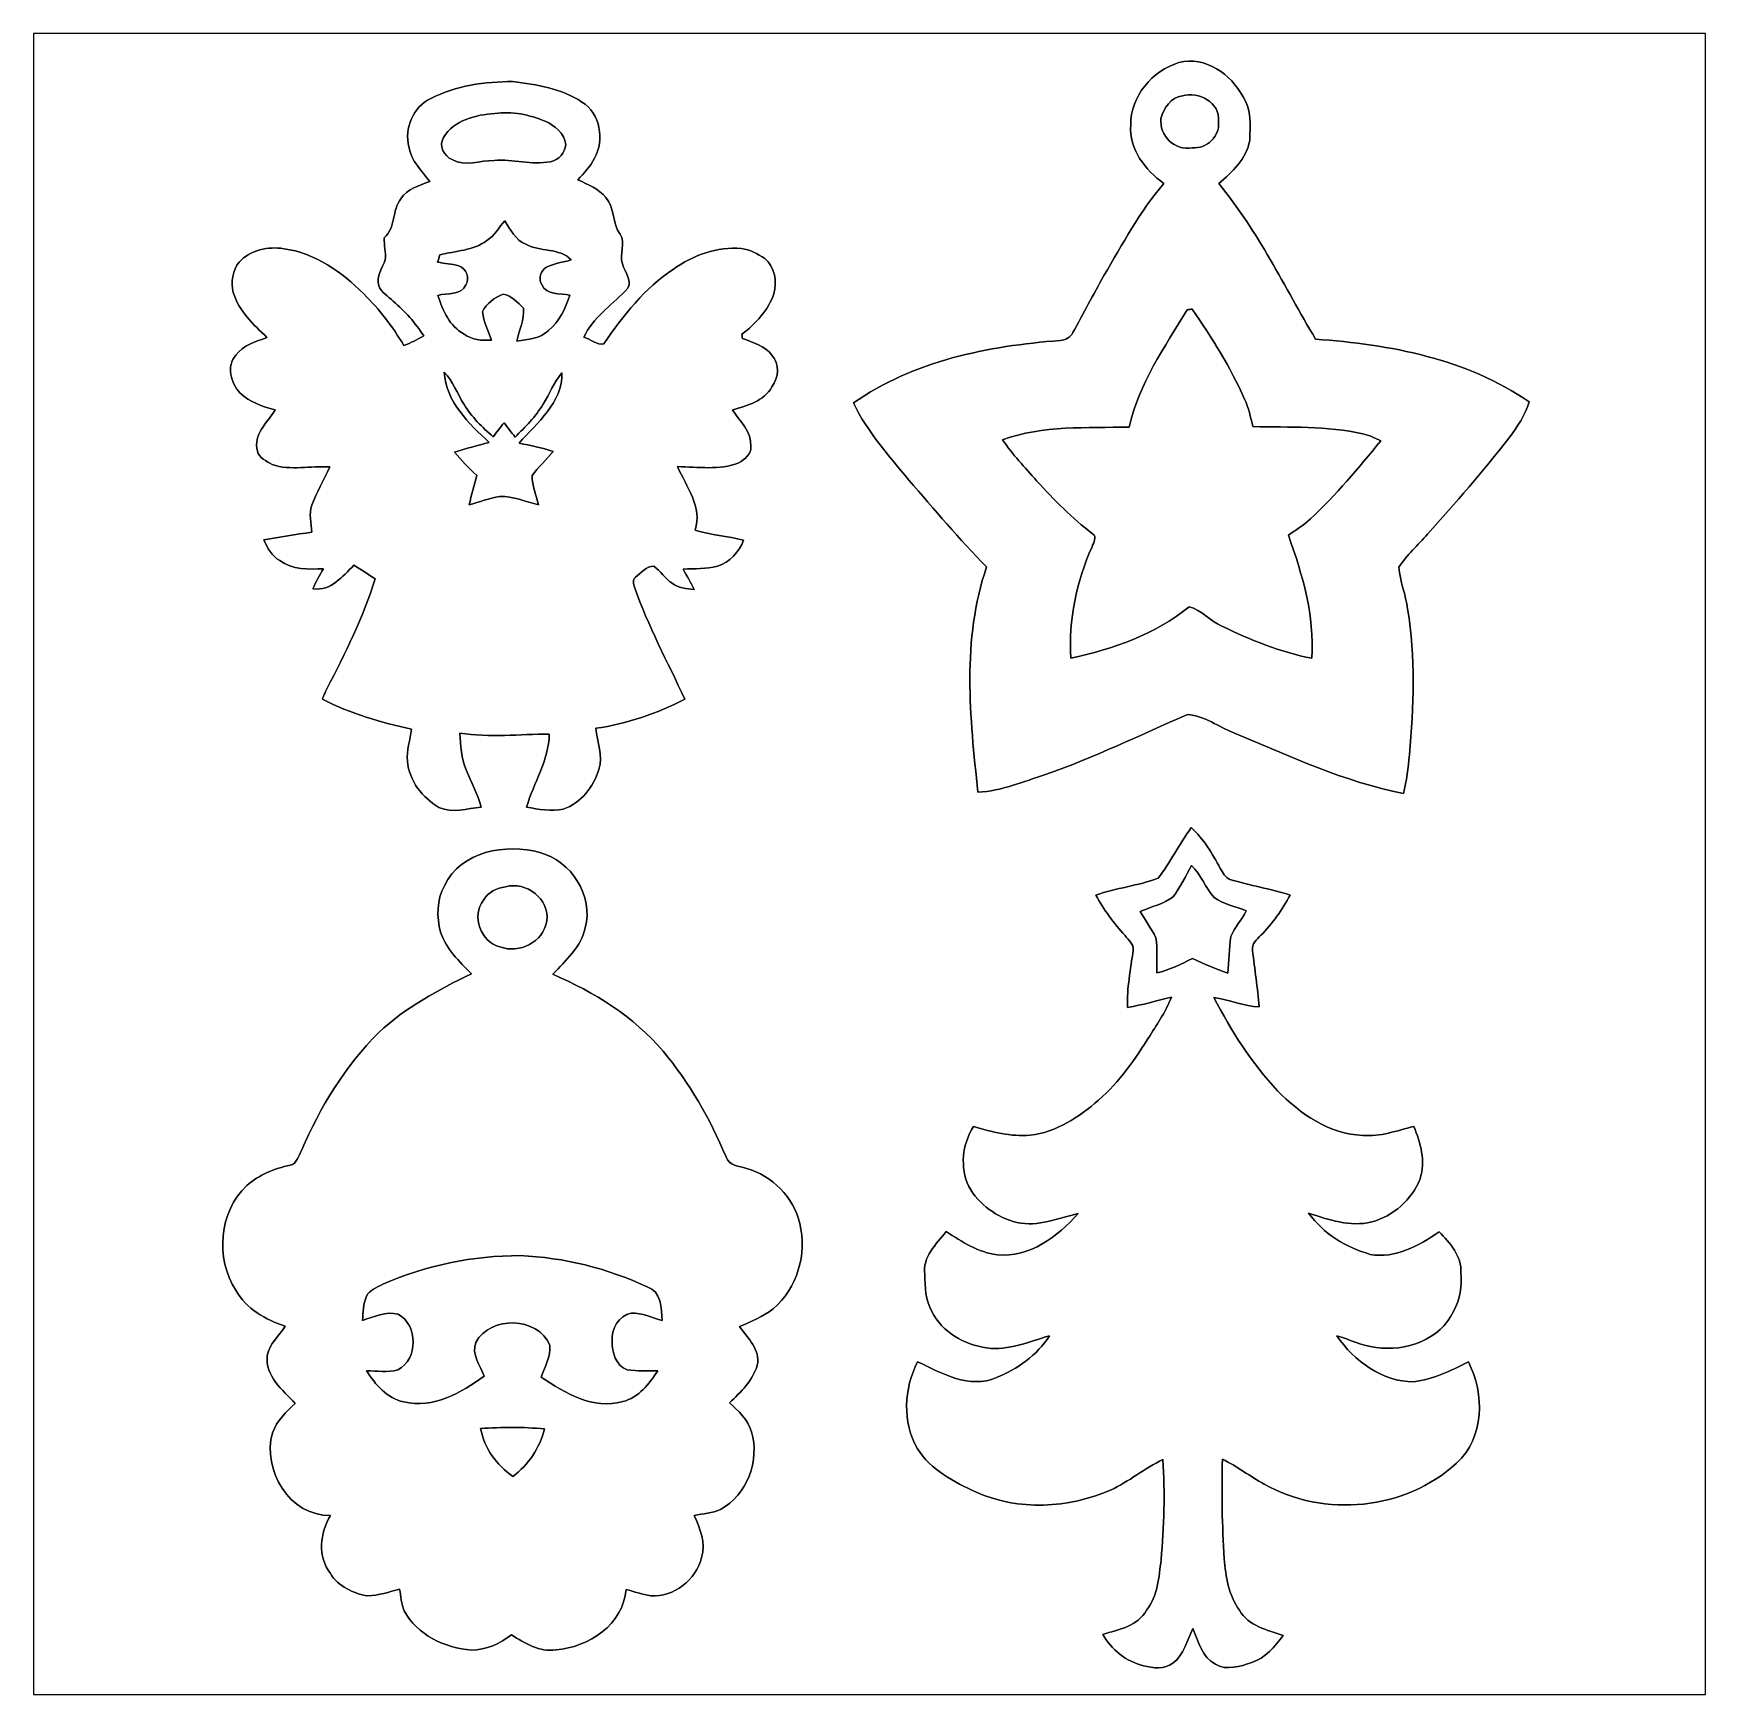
# Model space of a CAD drawing. Header units: centimetres. Extents: x -16.8 to 16.8, y -16.7 to 16.7.
import ezdxf

# ---------------------------------------------------------------- set-up
doc = ezdxf.new("R2010")
doc.units = ezdxf.units.CM
doc.header["$MEASUREMENT"] = 0
doc.layers.add('Layer 1', color=7, linetype='Continuous')

msp = doc.modelspace()

# ---------------------------------------------------------------- linework, layer by layer
at = {"layer": 'Layer 1', "color": 7}
for points, knots in [([(-16.77458, 16.66875), (-16.77458, 16.66875), (16.77458, 16.66875), (16.77458, 16.66875), (16.77458, 16.66875), (16.77458, 16.66875), (16.77458, -16.66875), (16.77458, -16.66875), (16.77458, -16.66875), (16.77458, -16.66875), (-16.77458, -16.66875), (-16.77458, -16.66875), (-16.77458, -16.66875), (-16.77458, -16.66875), (-16.77458, 16.66875), (-16.77458, 16.66875), (-16.77458, 16.66875), (-16.77458, 16.66875), (-16.77458, 16.66875), (-16.77458, 16.66875)], [0, 0, 0, 0, 0.16666667, 0.16666667, 0.16666667, 0.16666667, 0.33333333, 0.33333333, 0.33333333, 0.33333333, 0.5, 0.5, 0.5, 0.5, 0.66666667, 0.66666667, 0.66666667, 0.66666667, 1, 1, 1, 1]), ([(6.20748, 16.08243), (5.66737, 15.92333), (5.24051, 15.40475), (5.24051, 14.83289), (5.24051, 14.83289), (5.20418, 14.34042), (5.53156, 13.92908), (5.90585, 13.65462), (5.90585, 13.65462), (5.42149, 13.09793), (5.07894, 12.43824), (4.70323, 11.80747), (4.70323, 11.80747), (4.49121, 11.42894), (4.28837, 11.04583), (4.08164, 10.66447), (4.08164, 10.66447), (4.03472, 10.56464), (3.92642, 10.52019), (3.82376, 10.50572), (3.82376, 10.50572), (2.37843, 10.39671), (0.88336, 10.09791), (-0.3235, 9.25195), (-0.3235, 9.25195), (-0.04269, 8.67551), (0.38947, 8.1975), (0.78987, 7.70361), (0.78987, 7.70361), (1.30316, 7.11729), (1.79917, 6.51404), (2.3495, 5.96159), (2.3495, 5.96159), (1.85208, 4.50921), (2.01189, 2.9404), (2.17558, 1.44286), (2.17558, 1.44286), (2.64724, 1.46368), (3.09139, 1.651), (3.53377, 1.79881), (3.53377, 1.79881), (4.50709, 2.13607), (5.43384, 2.5908), (6.37752, 2.99861), (6.37752, 2.99861), (6.72289, 2.9785), (7.00511, 2.7499), (7.32014, 2.6289), (7.32014, 2.6289), (8.4268, 2.16323), (9.52959, 1.64888), (10.71457, 1.4164), (10.71457, 1.4164), (10.77912, 1.66934), (10.80452, 1.92969), (10.83345, 2.18828), (10.83345, 2.18828), (10.92376, 3.16159), (10.95657, 4.15008), (10.79747, 5.1181), (10.79747, 5.1181), (10.75866, 5.4035), (10.64507, 5.67337), (10.62002, 5.96018), (10.62002, 5.96018), (10.78442, 6.20254), (11.00384, 6.39974), (11.19611, 6.61952), (11.19611, 6.61952), (11.75738, 7.24782), (12.31406, 7.88141), (12.83053, 8.54781), (12.83053, 8.54781), (12.99845, 8.77006), (13.15544, 9.00677), (13.23587, 9.27629), (13.23587, 9.27629), (11.9828, 10.13601), (10.44116, 10.42846), (8.94997, 10.53112), (8.94997, 10.53112), (8.32661, 11.58557), (7.79321, 12.70635), (7.00722, 13.65426), (7.00722, 13.65426), (7.27745, 13.88216), (7.56744, 14.15627), (7.62811, 14.52139), (7.62811, 14.52139), (7.64328, 14.8149), (7.66939, 15.14122), (7.49441, 15.39699), (7.49441, 15.39699), (7.2577, 15.84854), (6.73523, 16.22178), (6.20748, 16.08243), (6.20748, 16.08243), (6.20748, 16.08243), (6.20748, 16.08243), (6.20748, 16.08243)], [0, 0, 0, 0, 0.03846154, 0.03846154, 0.03846154, 0.03846154, 0.07692308, 0.07692308, 0.07692308, 0.07692308, 0.11538462, 0.11538462, 0.11538462, 0.11538462, 0.15384615, 0.15384615, 0.15384615, 0.15384615, 0.19230769, 0.19230769, 0.19230769, 0.19230769, 0.23076923, 0.23076923, 0.23076923, 0.23076923, 0.26923077, 0.26923077, 0.26923077, 0.26923077, 0.30769231, 0.30769231, 0.30769231, 0.30769231, 0.34615385, 0.34615385, 0.34615385, 0.34615385, 0.38461538, 0.38461538, 0.38461538, 0.38461538, 0.42307692, 0.42307692, 0.42307692, 0.42307692, 0.46153846, 0.46153846, 0.46153846, 0.46153846, 0.5, 0.5, 0.5, 0.5, 0.53846154, 0.53846154, 0.53846154, 0.53846154, 0.57692308, 0.57692308, 0.57692308, 0.57692308, 0.61538462, 0.61538462, 0.61538462, 0.61538462, 0.65384615, 0.65384615, 0.65384615, 0.65384615, 0.69230769, 0.69230769, 0.69230769, 0.69230769, 0.73076923, 0.73076923, 0.73076923, 0.73076923, 0.76923077, 0.76923077, 0.76923077, 0.76923077, 0.80769231, 0.80769231, 0.80769231, 0.80769231, 0.84615385, 0.84615385, 0.84615385, 0.84615385, 0.88461538, 0.88461538, 0.88461538, 0.88461538, 0.92307692, 0.92307692, 0.92307692, 0.92307692, 1, 1, 1, 1]), ([(-8.80145, 15.36206), (-9.15529, 15.19343), (-9.33873, 14.76939), (-9.24137, 14.39122), (-9.24137, 14.39122), (-9.20291, 14.11252), (-8.98066, 13.91532), (-8.82438, 13.69942), (-8.82438, 13.69942), (-9.03288, 13.62004), (-9.27453, 13.54949), (-9.40082, 13.35229), (-9.40082, 13.35229), (-9.58638, 13.11804), (-9.50136, 12.76562), (-9.7409, 12.56489), (-9.7409, 12.56489), (-9.73808, 12.41884), (-9.70139, 12.27208), (-9.71621, 12.12568), (-9.71621, 12.12568), (-9.77089, 11.95458), (-9.90565, 11.79689), (-9.84779, 11.60321), (-9.84779, 11.60321), (-9.79276, 11.46704), (-9.65271, 11.39437), (-9.55463, 11.29383), (-9.55463, 11.29383), (-9.31792, 11.09451), (-9.11225, 10.86026), (-8.94433, 10.60027), (-8.94433, 10.60027), (-9.06992, 10.52477), (-9.20009, 10.45492), (-9.33979, 10.40836), (-9.33979, 10.40836), (-9.57192, 10.77983), (-9.83227, 11.13684), (-10.14871, 11.44129), (-10.14871, 11.44129), (-10.58263, 11.88332), (-11.12344, 12.26044), (-11.74962, 12.34899), (-11.74962, 12.34899), (-12.06712, 12.39873), (-12.42236, 12.32288), (-12.64673, 12.08158), (-12.64673, 12.08158), (-12.77761, 11.9126), (-12.82065, 11.67694), (-12.76632, 11.47057), (-12.76632, 11.47057), (-12.65449, 11.09698), (-12.36239, 10.8271), (-12.08934, 10.56816), (-12.08934, 10.56816), (-12.30771, 10.47609), (-12.57088, 10.42), (-12.7127, 10.20868), (-12.7127, 10.20868), (-12.91661, 9.99278), (-12.80724, 9.64777), (-12.63086, 9.45303), (-12.63086, 9.45303), (-12.43648, 9.26853), (-12.17965, 9.18386), (-11.92777, 9.1119), (-11.92777, 9.1119), (-12.08158, 8.85366), (-12.37262, 8.62048), (-12.28125, 8.2864), (-12.28125, 8.2864), (-12.24703, 8.14776), (-12.09781, 8.08426), (-11.98739, 8.01582), (-11.98739, 8.01582), (-11.61344, 7.88987), (-11.21445, 7.99394), (-10.82851, 7.96854), (-10.82851, 7.96854), (-10.94105, 7.70961), (-11.08886, 7.46619), (-11.18729, 7.2009), (-11.18729, 7.2009), (-11.25467, 7.02627), (-11.19576, 6.83895), (-11.19152, 6.65833), (-11.19152, 6.65833), (-11.51149, 6.61211), (-11.83181, 6.56519), (-12.14931, 6.50558), (-12.14931, 6.50558), (-12.08511, 6.34189), (-11.99198, 6.1789), (-11.83393, 6.08894), (-11.83393, 6.08894), (-11.58134, 5.90585), (-11.25538, 5.91256), (-10.95798, 5.92526), (-10.95798, 5.92526), (-11.0296, 5.79296), (-11.1058, 5.66208), (-11.16789, 5.5245), (-11.16789, 5.5245), (-10.80382, 5.47123), (-10.57381, 5.77144), (-10.34662, 5.99581), (-10.34662, 5.99581), (-10.20057, 5.91009), (-10.06052, 5.81448), (-9.91799, 5.72311), (-9.91799, 5.72311), (-10.15436, 4.953), (-10.51913, 4.22981), (-10.88743, 3.51614), (-10.88743, 3.51614), (-10.92165, 3.44805), (-10.94881, 3.37679), (-10.97633, 3.30553), (-10.97633, 3.30553), (-10.41188, 3.01907), (-9.80264, 2.84092), (-9.18704, 2.70404), (-9.18704, 2.70404), (-9.21491, 2.49237), (-9.2964, 2.28), (-9.26818, 2.0641), (-9.26818, 2.0641), (-9.24243, 1.67005), (-8.96691, 1.32997), (-8.63776, 1.13348), (-8.63776, 1.13348), (-8.37353, 1.01247), (-8.06873, 1.11831), (-7.79286, 1.13912), (-7.79286, 1.13912), (-7.86236, 1.40123), (-7.99183, 1.64077), (-8.09202, 1.89124), (-8.09202, 1.89124), (-8.18762, 2.12302), (-8.20773, 2.37737), (-8.21902, 2.62537), (-8.21902, 2.62537), (-7.62282, 2.53471), (-7.02239, 2.60491), (-6.42408, 2.60562), (-6.42408, 2.60562), (-6.43608, 2.0761), (-6.73876, 1.63583), (-6.87917, 1.14335), (-6.87917, 1.14335), (-6.63751, 1.09432), (-6.38951, 1.05163), (-6.14292, 1.09784), (-6.14292, 1.09784), (-5.79191, 1.22873), (-5.53473, 1.54623), (-5.42784, 1.899), (-5.42784, 1.899), (-5.33929, 2.17523), (-5.46135, 2.44934), (-5.49204, 2.72274), (-5.49204, 2.72274), (-4.86586, 2.8067), (-4.26861, 3.02507), (-3.70593, 3.30659), (-3.70593, 3.30659), (-4.04566, 4.05306), (-4.44676, 4.77485), (-4.71417, 5.55308), (-4.71417, 5.55308), (-4.73251, 5.61975), (-4.76497, 5.70512), (-4.69618, 5.75451), (-4.69618, 5.75451), (-4.58541, 5.84024), (-4.47781, 5.97606), (-4.32894, 5.97747), (-4.32894, 5.97747), (-4.18747, 5.88433), (-4.10281, 5.7277), (-3.96169, 5.63316), (-3.96169, 5.63316), (-3.83505, 5.53791), (-3.66854, 5.52944), (-3.51825, 5.50933), (-3.51825, 5.50933), (-3.58387, 5.64903), (-3.66466, 5.78062), (-3.73803, 5.91608), (-3.73803, 5.91608), (-3.50838, 5.93019), (-3.27519, 5.92102), (-3.05012, 5.97676), (-3.05012, 5.97676), (-2.80247, 6.05296), (-2.61479, 6.26181), (-2.5273, 6.50099), (-2.5273, 6.50099), (-2.84868, 6.58248), (-3.18382, 6.59941), (-3.50061, 6.69925), (-3.50061, 6.69925), (-3.3461, 7.1628), (-3.67912, 7.57273), (-3.84951, 7.97489), (-3.84951, 7.97489), (-3.44064, 7.97031), (-3.01202, 7.89658), (-2.62114, 8.0518), (-2.62114, 8.0518), (-2.50155, 8.11424), (-2.37173, 8.22925), (-2.38054, 8.37636), (-2.38054, 8.37636), (-2.36396, 8.67622), (-2.59786, 8.8833), (-2.74849, 9.1126), (-2.74849, 9.1126), (-2.45533, 9.19974), (-2.11631, 9.28723), (-1.95686, 9.57686), (-1.95686, 9.57686), (-1.81645, 9.75572), (-1.80658, 10.03688), (-1.95756, 10.21151), (-1.95756, 10.21151), (-2.10185, 10.39777), (-2.33998, 10.46339), (-2.54917, 10.54911), (-2.54917, 10.54911), (-2.55164, 10.56993), (-2.55693, 10.61156), (-2.5594, 10.63237), (-2.5594, 10.63237), (-2.28036, 10.84192), (-2.03764, 11.11109), (-1.91664, 11.44341), (-1.91664, 11.44341), (-1.85596, 11.68435), (-1.89442, 11.98845), (-2.10291, 12.15002), (-2.10291, 12.15002), (-2.2419, 12.24774), (-2.39924, 12.32888), (-2.56963, 12.34969), (-2.56963, 12.34969), (-3.05682, 12.40049), (-3.53801, 12.21352), (-3.93312, 11.94047), (-3.93312, 11.94047), (-4.50885, 11.55629), (-4.94594, 11.00631), (-5.32871, 10.43834), (-5.32871, 10.43834), (-5.47299, 10.40306), (-5.59717, 10.53853), (-5.72911, 10.57204), (-5.72911, 10.57204), (-5.55484, 10.96328), (-5.19077, 11.20175), (-4.90185, 11.49844), (-4.90185, 11.49844), (-4.71029, 11.6459), (-4.91631, 11.87415), (-4.95441, 12.04771), (-4.95441, 12.04771), (-5.02849, 12.23751), (-4.88139, 12.46399), (-5.00309, 12.63791), (-5.00309, 12.63791), (-5.16361, 12.85593), (-5.10716, 13.16708), (-5.28849, 13.37381), (-5.28849, 13.37381), (-5.43031, 13.55513), (-5.65079, 13.63239), (-5.84906, 13.73082), (-5.84906, 13.73082), (-5.73158, 13.8684), (-5.59753, 13.99716), (-5.51886, 14.16262), (-5.51886, 14.16262), (-5.31319, 14.53021), (-5.39891, 15.06185), (-5.76862, 15.29256), (-5.76862, 15.29256), (-6.17749, 15.56209), (-6.67738, 15.64711), (-7.15539, 15.70108), (-7.15539, 15.70108), (-7.71666, 15.70567), (-8.29839, 15.62206), (-8.80145, 15.36206), (-8.80145, 15.36206), (-8.80145, 15.36206), (-8.80145, 15.36206), (-8.80145, 15.36206)], [0, 0, 0, 0, 0.01315789, 0.01315789, 0.01315789, 0.01315789, 0.02631579, 0.02631579, 0.02631579, 0.02631579, 0.03947368, 0.03947368, 0.03947368, 0.03947368, 0.05263158, 0.05263158, 0.05263158, 0.05263158, 0.06578947, 0.06578947, 0.06578947, 0.06578947, 0.07894737, 0.07894737, 0.07894737, 0.07894737, 0.09210526, 0.09210526, 0.09210526, 0.09210526, 0.10526316, 0.10526316, 0.10526316, 0.10526316, 0.11842105, 0.11842105, 0.11842105, 0.11842105, 0.13157895, 0.13157895, 0.13157895, 0.13157895, 0.14473684, 0.14473684, 0.14473684, 0.14473684, 0.15789474, 0.15789474, 0.15789474, 0.15789474, 0.17105263, 0.17105263, 0.17105263, 0.17105263, 0.18421053, 0.18421053, 0.18421053, 0.18421053, 0.19736842, 0.19736842, 0.19736842, 0.19736842, 0.21052632, 0.21052632, 0.21052632, 0.21052632, 0.22368421, 0.22368421, 0.22368421, 0.22368421, 0.23684211, 0.23684211, 0.23684211, 0.23684211, 0.25, 0.25, 0.25, 0.25, 0.26315789, 0.26315789, 0.26315789, 0.26315789, 0.27631579, 0.27631579, 0.27631579, 0.27631579, 0.28947368, 0.28947368, 0.28947368, 0.28947368, 0.30263158, 0.30263158, 0.30263158, 0.30263158, 0.31578947, 0.31578947, 0.31578947, 0.31578947, 0.32894737, 0.32894737, 0.32894737, 0.32894737, 0.34210526, 0.34210526, 0.34210526, 0.34210526, 0.35526316, 0.35526316, 0.35526316, 0.35526316, 0.36842105, 0.36842105, 0.36842105, 0.36842105, 0.38157895, 0.38157895, 0.38157895, 0.38157895, 0.39473684, 0.39473684, 0.39473684, 0.39473684, 0.40789474, 0.40789474, 0.40789474, 0.40789474, 0.42105263, 0.42105263, 0.42105263, 0.42105263, 0.43421053, 0.43421053, 0.43421053, 0.43421053, 0.44736842, 0.44736842, 0.44736842, 0.44736842, 0.46052632, 0.46052632, 0.46052632, 0.46052632, 0.47368421, 0.47368421, 0.47368421, 0.47368421, 0.48684211, 0.48684211, 0.48684211, 0.48684211, 0.5, 0.5, 0.5, 0.5, 0.51315789, 0.51315789, 0.51315789, 0.51315789, 0.52631579, 0.52631579, 0.52631579, 0.52631579, 0.53947368, 0.53947368, 0.53947368, 0.53947368, 0.55263158, 0.55263158, 0.55263158, 0.55263158, 0.56578947, 0.56578947, 0.56578947, 0.56578947, 0.57894737, 0.57894737, 0.57894737, 0.57894737, 0.59210526, 0.59210526, 0.59210526, 0.59210526, 0.60526316, 0.60526316, 0.60526316, 0.60526316, 0.61842105, 0.61842105, 0.61842105, 0.61842105, 0.63157895, 0.63157895, 0.63157895, 0.63157895, 0.64473684, 0.64473684, 0.64473684, 0.64473684, 0.65789474, 0.65789474, 0.65789474, 0.65789474, 0.67105263, 0.67105263, 0.67105263, 0.67105263, 0.68421053, 0.68421053, 0.68421053, 0.68421053, 0.69736842, 0.69736842, 0.69736842, 0.69736842, 0.71052632, 0.71052632, 0.71052632, 0.71052632, 0.72368421, 0.72368421, 0.72368421, 0.72368421, 0.73684211, 0.73684211, 0.73684211, 0.73684211, 0.75, 0.75, 0.75, 0.75, 0.76315789, 0.76315789, 0.76315789, 0.76315789, 0.77631579, 0.77631579, 0.77631579, 0.77631579, 0.78947368, 0.78947368, 0.78947368, 0.78947368, 0.80263158, 0.80263158, 0.80263158, 0.80263158, 0.81578947, 0.81578947, 0.81578947, 0.81578947, 0.82894737, 0.82894737, 0.82894737, 0.82894737, 0.84210526, 0.84210526, 0.84210526, 0.84210526, 0.85526316, 0.85526316, 0.85526316, 0.85526316, 0.86842105, 0.86842105, 0.86842105, 0.86842105, 0.88157895, 0.88157895, 0.88157895, 0.88157895, 0.89473684, 0.89473684, 0.89473684, 0.89473684, 0.90789474, 0.90789474, 0.90789474, 0.90789474, 0.92105263, 0.92105263, 0.92105263, 0.92105263, 0.93421053, 0.93421053, 0.93421053, 0.93421053, 0.94736842, 0.94736842, 0.94736842, 0.94736842, 0.96052632, 0.96052632, 0.96052632, 0.96052632, 0.97368421, 0.97368421, 0.97368421, 0.97368421, 1, 1, 1, 1]), ([(6.27697, 15.4178), (6.60294, 15.51587), (7.04462, 15.28022), (7.00123, 14.90486), (7.00123, 14.90486), (7.04109, 14.60923), (6.76487, 14.34183), (6.47241, 14.37605), (6.47241, 14.37605), (6.12704, 14.30161), (5.80778, 14.61946), (5.84835, 14.96413), (5.84835, 14.96413), (5.90021, 15.17086), (6.04837, 15.3924), (6.27697, 15.4178)], [0, 0, 0, 0, 0.2, 0.2, 0.2, 0.2, 0.4, 0.4, 0.4, 0.4, 0.6, 0.6, 0.6, 0.6, 1, 1, 1, 1]), ([(-7.51628, 15.06361), (-7.17233, 15.11018), (-6.82484, 15.03927), (-6.50804, 14.90662), (-6.50804, 14.90662), (-6.31613, 14.82231), (-6.11858, 14.66427), (-6.09459, 14.44272), (-6.09459, 14.44272), (-6.10447, 14.27762), (-6.23394, 14.11958), (-6.40221, 14.09382), (-6.40221, 14.09382), (-6.77792, 14.02327), (-7.15398, 14.15097), (-7.53181, 14.11958), (-7.53181, 14.11958), (-7.80909, 14.12169), (-8.11248, 13.98729), (-8.37212, 14.13616), (-8.37212, 14.13616), (-8.5344, 14.20636), (-8.65046, 14.41591), (-8.5471, 14.57819), (-8.5471, 14.57819), (-8.33508, 14.93061), (-7.89728, 15.03468), (-7.51628, 15.06361)], [0, 0, 0, 0, 0.125, 0.125, 0.125, 0.125, 0.25, 0.25, 0.25, 0.25, 0.375, 0.375, 0.375, 0.375, 0.5, 0.5, 0.5, 0.5, 0.625, 0.625, 0.625, 0.625, 0.75, 0.75, 0.75, 0.75, 1, 1, 1, 1]), ([(-7.67715, 12.51126), (-7.52334, 12.6111), (-7.43373, 12.77373), (-7.31732, 12.9099), (-7.31732, 12.9099), (-7.2076, 12.72999), (-7.10106, 12.52361), (-6.89575, 12.43824), (-6.89575, 12.43824), (-6.61035, 12.27737), (-6.22547, 12.37262), (-5.98346, 12.12532), (-5.98346, 12.12532), (-6.14786, 12.07417), (-6.3246, 12.05724), (-6.47982, 11.97927), (-6.47982, 11.97927), (-6.60118, 11.91225), (-6.65163, 11.74856), (-6.57578, 11.62861), (-6.57578, 11.62861), (-6.48229, 11.40778), (-6.20536, 11.46246), (-6.0131, 11.41801), (-6.0131, 11.41801), (-6.09988, 11.15448), (-6.21947, 10.88813), (-6.43784, 10.70645), (-6.43784, 10.70645), (-6.60718, 10.54135), (-6.85518, 10.53148), (-7.07496, 10.49091), (-7.07496, 10.49091), (-7.02945, 10.71245), (-6.92714, 10.92412), (-6.93914, 11.15554), (-6.93914, 11.15554), (-7.06014, 11.26384), (-7.18361, 11.40742), (-7.35083, 11.43811), (-7.35083, 11.43811), (-7.51417, 11.36579), (-7.69303, 11.25396), (-7.76358, 11.08428), (-7.76358, 11.08428), (-7.75088, 10.88355), (-7.6387, 10.70469), (-7.58719, 10.51207), (-7.58719, 10.51207), (-7.77628, 10.5029), (-7.97595, 10.51525), (-8.13223, 10.6359), (-8.13223, 10.6359), (-8.42998, 10.79006), (-8.55945, 11.11321), (-8.6614, 11.41236), (-8.6614, 11.41236), (-8.47231, 11.46881), (-8.19044, 11.40142), (-8.09837, 11.6265), (-8.09837, 11.6265), (-8.01405, 11.76302), (-8.09202, 11.95352), (-8.24089, 12.00291), (-8.24089, 12.00291), (-8.37953, 12.04383), (-8.52488, 12.0523), (-8.66634, 12.07841), (-8.66634, 12.07841), (-8.65117, 12.12674), (-8.636, 12.17471), (-8.62048, 12.22269), (-8.62048, 12.22269), (-8.3058, 12.30947), (-7.94667, 12.30418), (-7.67715, 12.51126)], [0, 0, 0, 0, 0.05, 0.05, 0.05, 0.05, 0.1, 0.1, 0.1, 0.1, 0.15, 0.15, 0.15, 0.15, 0.2, 0.2, 0.2, 0.2, 0.25, 0.25, 0.25, 0.25, 0.3, 0.3, 0.3, 0.3, 0.35, 0.35, 0.35, 0.35, 0.4, 0.4, 0.4, 0.4, 0.45, 0.45, 0.45, 0.45, 0.5, 0.5, 0.5, 0.5, 0.55, 0.55, 0.55, 0.55, 0.6, 0.6, 0.6, 0.6, 0.65, 0.65, 0.65, 0.65, 0.7, 0.7, 0.7, 0.7, 0.75, 0.75, 0.75, 0.75, 0.8, 0.8, 0.8, 0.8, 0.85, 0.85, 0.85, 0.85, 0.9, 0.9, 0.9, 0.9, 1, 1, 1, 1]), ([(6.37469, 11.12308), (6.40009, 11.12661), (6.45089, 11.13296), (6.47629, 11.13614), (6.47629, 11.13614), (6.86964, 10.5604), (7.24606, 9.96879), (7.52687, 9.3285), (7.52687, 9.3285), (7.6073, 9.15388), (7.6454, 8.96479), (7.69373, 8.77958), (7.69373, 8.77958), (8.42927, 8.75665), (9.17751, 8.79863), (9.90071, 8.63177), (9.90071, 8.63177), (10.02736, 8.60637), (10.14483, 8.55027), (10.25878, 8.49101), (10.25878, 8.49101), (9.81004, 7.94914), (9.35955, 7.40551), (8.84484, 6.92432), (8.84484, 6.92432), (8.71079, 6.79873), (8.55345, 6.70278), (8.40352, 6.59871), (8.40352, 6.59871), (8.68892, 5.80566), (8.92951, 4.98263), (8.87554, 4.12821), (8.87554, 4.12821), (8.24583, 4.25062), (7.64364, 4.4958), (7.06861, 4.7752), (7.06861, 4.7752), (6.83401, 4.8708), (6.66044, 5.10681), (6.41279, 5.15938), (6.41279, 5.15938), (5.73229, 4.60939), (4.8835, 4.3113), (4.03684, 4.13032), (4.03684, 4.13032), (3.99486, 4.89761), (4.15325, 5.66773), (4.46617, 6.36729), (4.46617, 6.36729), (4.48945, 6.44666), (4.57482, 6.56414), (4.47675, 6.62658), (4.47675, 6.62658), (4.06682, 6.94267), (3.6957, 7.30567), (3.3528, 7.69302), (3.3528, 7.69302), (3.1182, 7.96043), (2.86632, 8.21655), (2.66912, 8.51429), (2.66912, 8.51429), (3.48086, 8.80463), (4.36104, 8.75136), (5.20806, 8.76723), (5.20806, 8.76723), (5.40526, 9.63436), (5.91996, 10.37519), (6.37469, 11.12308)], [0, 0, 0, 0, 0.05555556, 0.05555556, 0.05555556, 0.05555556, 0.11111111, 0.11111111, 0.11111111, 0.11111111, 0.16666667, 0.16666667, 0.16666667, 0.16666667, 0.22222222, 0.22222222, 0.22222222, 0.22222222, 0.27777778, 0.27777778, 0.27777778, 0.27777778, 0.33333333, 0.33333333, 0.33333333, 0.33333333, 0.38888889, 0.38888889, 0.38888889, 0.38888889, 0.44444444, 0.44444444, 0.44444444, 0.44444444, 0.5, 0.5, 0.5, 0.5, 0.55555556, 0.55555556, 0.55555556, 0.55555556, 0.61111111, 0.61111111, 0.61111111, 0.61111111, 0.66666667, 0.66666667, 0.66666667, 0.66666667, 0.72222222, 0.72222222, 0.72222222, 0.72222222, 0.77777778, 0.77777778, 0.77777778, 0.77777778, 0.83333333, 0.83333333, 0.83333333, 0.83333333, 0.88888889, 0.88888889, 0.88888889, 0.88888889, 1, 1, 1, 1]), ([(-8.53334, 9.87107), (-8.35307, 9.68692), (-8.27299, 9.43539), (-8.13329, 9.22337), (-8.13329, 9.22337), (-7.98407, 8.97184), (-7.77169, 8.76476), (-7.55227, 8.57426), (-7.55227, 8.57426), (-7.47924, 8.6674), (-7.40622, 8.76018), (-7.33319, 8.85296), (-7.33319, 8.85296), (-7.25946, 8.75806), (-7.18644, 8.66281), (-7.11094, 8.56932), (-7.11094, 8.56932), (-6.90563, 8.77217), (-6.69784, 8.97855), (-6.54791, 9.22796), (-6.54791, 9.22796), (-6.41103, 9.43151), (-6.3373, 9.67458), (-6.16973, 9.85802), (-6.16973, 9.85802), (-6.15597, 9.25583), (-6.6735, 8.86037), (-7.02769, 8.44515), (-7.02769, 8.44515), (-6.79944, 8.39999), (-6.57154, 8.35131), (-6.34965, 8.2804), (-6.34965, 8.2804), (-6.48335, 8.11248), (-6.64774, 7.9696), (-6.77051, 7.79357), (-6.77051, 7.79357), (-6.76698, 7.59107), (-6.68514, 7.40269), (-6.64069, 7.2076), (-6.64069, 7.2076), (-6.89892, 7.27146), (-7.15045, 7.38399), (-7.42033, 7.37694), (-7.42033, 7.37694), (-7.62953, 7.34131), (-7.8299, 7.26793), (-8.0324, 7.20725), (-8.0324, 7.20725), (-7.98618, 7.40445), (-7.92798, 7.59813), (-7.88035, 7.79498), (-7.88035, 7.79498), (-8.03451, 7.94667), (-8.18868, 8.09837), (-8.32697, 8.26452), (-8.32697, 8.26452), (-8.09978, 8.34637), (-7.86201, 8.39541), (-7.62917, 8.45926), (-7.62917, 8.45926), (-8.0391, 8.83849), (-8.49806, 9.27911), (-8.53334, 9.87107)], [0, 0, 0, 0, 0.05882353, 0.05882353, 0.05882353, 0.05882353, 0.11764706, 0.11764706, 0.11764706, 0.11764706, 0.17647059, 0.17647059, 0.17647059, 0.17647059, 0.23529412, 0.23529412, 0.23529412, 0.23529412, 0.29411765, 0.29411765, 0.29411765, 0.29411765, 0.35294118, 0.35294118, 0.35294118, 0.35294118, 0.41176471, 0.41176471, 0.41176471, 0.41176471, 0.47058824, 0.47058824, 0.47058824, 0.47058824, 0.52941176, 0.52941176, 0.52941176, 0.52941176, 0.58823529, 0.58823529, 0.58823529, 0.58823529, 0.64705882, 0.64705882, 0.64705882, 0.64705882, 0.70588235, 0.70588235, 0.70588235, 0.70588235, 0.76470588, 0.76470588, 0.76470588, 0.76470588, 0.82352941, 0.82352941, 0.82352941, 0.82352941, 0.88235294, 0.88235294, 0.88235294, 0.88235294, 1, 1, 1, 1]), ([(5.79261, -0.28646), (5.38727, -0.43427), (4.95124, -0.48436), (4.54131, -0.62301), (4.54131, -0.62301), (4.69865, -0.91863), (4.90185, -1.18816), (5.12657, -1.43581), (5.12657, -1.43581), (5.18654, -1.52753), (5.31389, -1.6069), (5.29131, -1.73143), (5.29131, -1.73143), (5.23769, -2.11138), (5.1622, -2.49132), (5.17666, -2.87726), (5.17666, -2.87726), (5.47476, -2.82963), (5.76439, -2.74391), (6.05719, -2.67053), (6.05719, -2.67053), (5.95348, -2.94746), (5.78203, -3.19158), (5.63033, -3.44311), (5.63033, -3.44311), (5.33118, -3.90737), (5.01615, -4.37268), (4.59705, -4.73886), (4.59705, -4.73886), (4.20617, -5.07612), (3.75003, -5.38656), (3.22333, -5.44407), (3.22333, -5.44407), (2.83563, -5.47441), (2.45498, -5.3788), (2.08668, -5.2705), (2.08668, -5.2705), (1.85632, -5.62469), (1.81363, -6.08612), (1.99249, -6.47347), (1.99249, -6.47347), (2.19357, -6.83577), (2.5594, -7.09542), (2.95839, -7.19596), (2.95839, -7.19596), (3.38526, -7.28768), (3.78143, -7.10036), (4.18888, -7.0164), (4.18888, -7.0164), (3.77578, -7.47042), (3.21381, -7.90998), (2.56258, -7.84084), (2.56258, -7.84084), (2.17593, -7.80344), (1.85773, -7.57167), (1.53529, -7.3787), (1.53529, -7.3787), (1.34091, -7.63129), (1.0601, -7.88635), (1.10808, -8.23701), (1.10808, -8.23701), (1.1109, -8.48748), (1.12395, -8.75524), (1.25166, -8.97855), (1.25166, -8.97855), (1.44886, -9.40153), (1.90676, -9.6393), (2.35021, -9.71303), (2.35021, -9.71303), (2.78977, -9.76912), (3.19899, -9.59097), (3.60962, -9.46856), (3.60962, -9.46856), (3.36832, -9.85767), (2.96616, -10.13566), (2.54811, -10.30817), (2.54811, -10.30817), (2.00589, -10.53853), (1.45027, -10.2235), (0.96485, -9.98961), (0.96485, -9.98961), (0.68933, -10.52759), (0.65722, -11.20246), (0.96097, -11.73692), (0.96097, -11.73692), (1.23261, -12.15813), (1.6958, -12.40402), (2.13924, -12.60757), (2.13924, -12.60757), (2.99014, -12.98928), (3.99274, -12.92684), (4.8387, -12.56418), (4.8387, -12.56418), (5.20488, -12.39202), (5.52168, -12.13344), (5.88257, -11.95176), (5.88257, -11.95176), (5.93654, -12.62133), (5.90903, -13.29549), (5.85011, -13.964), (5.85011, -13.964), (5.80602, -14.31008), (5.78767, -14.69355), (5.55696, -14.97577), (5.55696, -14.97577), (5.38692, -15.29574), (4.99569, -15.36594), (4.68136, -15.46049), (4.68136, -15.46049), (4.85281, -15.77128), (5.15232, -16.00623), (5.49769, -16.09161), (5.49769, -16.09161), (5.68889, -16.13888), (5.92032, -16.1671), (6.08753, -16.03587), (6.08753, -16.03587), (6.31578, -15.87147), (6.3694, -15.58361), (6.48794, -15.34583), (6.48794, -15.34583), (6.60188, -15.59983), (6.67103, -15.91663), (6.93879, -16.06091), (6.93879, -16.06091), (7.16315, -16.19462), (7.4422, -16.10113), (7.66904, -16.02705), (7.66904, -16.02705), (7.9435, -15.93779), (8.13012, -15.70567), (8.30051, -15.48659), (8.30051, -15.48659), (7.99006, -15.36982), (7.59672, -15.29644), (7.42491, -14.97577), (7.42491, -14.97577), (7.20725, -14.67803), (7.1434, -14.30126), (7.1187, -13.94143), (7.1187, -13.94143), (7.07531, -13.27785), (7.06155, -12.61181), (7.08201, -11.94717), (7.08201, -11.94717), (7.37517, -12.08476), (7.62952, -12.29042), (7.91527, -12.44318), (7.91527, -12.44318), (9.12177, -13.12686), (10.75196, -12.97023), (11.77713, -12.02373), (11.77713, -12.02373), (12.33805, -11.51819), (12.34228, -10.62955), (12.01702, -9.99314), (12.01702, -9.99314), (11.66883, -10.166), (11.30935, -10.34521), (10.91847, -10.38966), (10.91847, -10.38966), (10.28347, -10.39389), (9.72291, -9.97338), (9.37577, -9.4682), (9.37577, -9.4682), (9.63754, -9.54193), (9.88166, -9.67634), (10.15718, -9.70033), (10.15718, -9.70033), (10.75161, -9.79487), (11.45716, -9.54546), (11.72069, -8.97008), (11.72069, -8.97008), (11.85404, -8.73936), (11.88508, -8.4649), (11.86744, -8.20279), (11.86744, -8.20279), (11.88085, -7.87188), (11.65013, -7.60095), (11.42859, -7.38293), (11.42859, -7.38293), (11.0236, -7.65316), (10.55687, -7.93009), (10.04676, -7.83414), (10.04676, -7.83414), (9.5631, -7.69761), (9.10555, -7.41821), (8.80921, -7.00652), (8.80921, -7.00652), (9.21632, -7.13952), (9.64071, -7.28945), (10.07604, -7.18397), (10.07604, -7.18397), (10.50749, -7.06543), (10.88355, -6.73947), (11.04618, -6.32001), (11.04618, -6.32001), (11.16048, -5.96971), (11.05711, -5.59647), (10.92094, -5.26697), (10.92094, -5.26697), (10.58474, -5.34987), (10.24819, -5.47934), (9.89612, -5.44583), (9.89612, -5.44583), (9.22126, -5.42572), (8.64411, -5.0105), (8.18515, -4.55083), (8.18515, -4.55083), (7.66798, -3.99697), (7.25734, -3.34892), (6.91092, -2.67829), (6.91092, -2.67829), (7.21642, -2.72627), (7.50711, -2.85574), (7.81897, -2.86738), (7.81897, -2.86738), (7.78827, -2.48744), (7.72724, -2.11138), (7.68526, -1.73284), (7.68526, -1.73284), (7.66233, -1.60443), (7.77381, -1.51518), (7.85072, -1.43051), (7.85072, -1.43051), (8.09131, -1.19768), (8.27969, -0.91616), (8.44021, -0.62371), (8.44021, -0.62371), (8.04369, -0.49495), (7.62882, -0.43498), (7.23159, -0.30939), (7.23159, -0.30939), (7.13176, -0.27623), (7.08766, -0.17039), (7.03792, -0.08784), (7.03792, -0.08784), (6.88022, 0.20708), (6.70701, 0.50447), (6.45548, 0.72919), (6.45548, 0.72919), (6.21912, 0.40076), (6.03532, 0.03739), (5.79261, -0.28646), (5.79261, -0.28646), (5.79261, -0.28646), (5.79261, -0.28646), (5.79261, -0.28646)], [0, 0, 0, 0, 0.01587302, 0.01587302, 0.01587302, 0.01587302, 0.03174603, 0.03174603, 0.03174603, 0.03174603, 0.04761905, 0.04761905, 0.04761905, 0.04761905, 0.06349206, 0.06349206, 0.06349206, 0.06349206, 0.07936508, 0.07936508, 0.07936508, 0.07936508, 0.0952381, 0.0952381, 0.0952381, 0.0952381, 0.11111111, 0.11111111, 0.11111111, 0.11111111, 0.12698413, 0.12698413, 0.12698413, 0.12698413, 0.14285714, 0.14285714, 0.14285714, 0.14285714, 0.15873016, 0.15873016, 0.15873016, 0.15873016, 0.17460317, 0.17460317, 0.17460317, 0.17460317, 0.19047619, 0.19047619, 0.19047619, 0.19047619, 0.20634921, 0.20634921, 0.20634921, 0.20634921, 0.22222222, 0.22222222, 0.22222222, 0.22222222, 0.23809524, 0.23809524, 0.23809524, 0.23809524, 0.25396825, 0.25396825, 0.25396825, 0.25396825, 0.26984127, 0.26984127, 0.26984127, 0.26984127, 0.28571429, 0.28571429, 0.28571429, 0.28571429, 0.3015873, 0.3015873, 0.3015873, 0.3015873, 0.31746032, 0.31746032, 0.31746032, 0.31746032, 0.33333333, 0.33333333, 0.33333333, 0.33333333, 0.34920635, 0.34920635, 0.34920635, 0.34920635, 0.36507937, 0.36507937, 0.36507937, 0.36507937, 0.38095238, 0.38095238, 0.38095238, 0.38095238, 0.3968254, 0.3968254, 0.3968254, 0.3968254, 0.41269841, 0.41269841, 0.41269841, 0.41269841, 0.42857143, 0.42857143, 0.42857143, 0.42857143, 0.44444444, 0.44444444, 0.44444444, 0.44444444, 0.46031746, 0.46031746, 0.46031746, 0.46031746, 0.47619048, 0.47619048, 0.47619048, 0.47619048, 0.49206349, 0.49206349, 0.49206349, 0.49206349, 0.50793651, 0.50793651, 0.50793651, 0.50793651, 0.52380952, 0.52380952, 0.52380952, 0.52380952, 0.53968254, 0.53968254, 0.53968254, 0.53968254, 0.55555556, 0.55555556, 0.55555556, 0.55555556, 0.57142857, 0.57142857, 0.57142857, 0.57142857, 0.58730159, 0.58730159, 0.58730159, 0.58730159, 0.6031746, 0.6031746, 0.6031746, 0.6031746, 0.61904762, 0.61904762, 0.61904762, 0.61904762, 0.63492063, 0.63492063, 0.63492063, 0.63492063, 0.65079365, 0.65079365, 0.65079365, 0.65079365, 0.66666667, 0.66666667, 0.66666667, 0.66666667, 0.68253968, 0.68253968, 0.68253968, 0.68253968, 0.6984127, 0.6984127, 0.6984127, 0.6984127, 0.71428571, 0.71428571, 0.71428571, 0.71428571, 0.73015873, 0.73015873, 0.73015873, 0.73015873, 0.74603175, 0.74603175, 0.74603175, 0.74603175, 0.76190476, 0.76190476, 0.76190476, 0.76190476, 0.77777778, 0.77777778, 0.77777778, 0.77777778, 0.79365079, 0.79365079, 0.79365079, 0.79365079, 0.80952381, 0.80952381, 0.80952381, 0.80952381, 0.82539683, 0.82539683, 0.82539683, 0.82539683, 0.84126984, 0.84126984, 0.84126984, 0.84126984, 0.85714286, 0.85714286, 0.85714286, 0.85714286, 0.87301587, 0.87301587, 0.87301587, 0.87301587, 0.88888889, 0.88888889, 0.88888889, 0.88888889, 0.9047619, 0.9047619, 0.9047619, 0.9047619, 0.92063492, 0.92063492, 0.92063492, 0.92063492, 0.93650794, 0.93650794, 0.93650794, 0.93650794, 0.95238095, 0.95238095, 0.95238095, 0.95238095, 0.96825397, 0.96825397, 0.96825397, 0.96825397, 1, 1, 1, 1]), ([(-8.5284, -0.43533), (-8.6868, -0.7172), (-8.6868, -1.06504), (-8.60496, -1.37125), (-8.60496, -1.37125), (-8.49665, -1.70815), (-8.22819, -1.95509), (-7.98795, -2.20169), (-7.98795, -2.20169), (-8.64764, -2.52412), (-9.30663, -2.87761), (-9.84673, -3.38208), (-9.84673, -3.38208), (-10.51913, -4.05306), (-11.02184, -4.87751), (-11.39613, -5.74675), (-11.39613, -5.74675), (-11.45999, -5.85117), (-11.48398, -6.01698), (-11.62332, -6.04485), (-11.62332, -6.04485), (-11.93941, -6.11152), (-12.24739, -6.2357), (-12.4908, -6.45336), (-12.4908, -6.45336), (-13.06019, -6.97618), (-13.12228, -7.91492), (-12.71693, -8.55416), (-12.71693, -8.55416), (-12.50703, -8.92916), (-12.1158, -9.14294), (-11.72245, -9.2777), (-11.72245, -9.2777), (-11.84981, -9.46397), (-12.03678, -9.6326), (-12.08229, -9.86084), (-12.08229, -9.86084), (-12.12956, -10.27712), (-11.77537, -10.55652), (-11.52066, -10.8271), (-11.52066, -10.8271), (-11.71011, -10.98903), (-11.88861, -11.17671), (-11.97751, -11.41412), (-11.97751, -11.41412), (-12.19094, -12.16519), (-11.63673, -13.08135), (-10.81652, -13.07712), (-10.81652, -13.07712), (-11.02748, -13.42178), (-11.07758, -13.90579), (-10.8144, -14.23599), (-10.8144, -14.23599), (-10.66412, -14.50199), (-10.3565, -14.63746), (-10.06793, -14.68861), (-10.06793, -14.68861), (-9.84744, -14.68296), (-9.64001, -14.60359), (-9.42728, -14.55491), (-9.42728, -14.55491), (-9.39976, -14.69813), (-9.39659, -14.84912), (-9.33838, -14.98529), (-9.33838, -14.98529), (-9.07838, -15.47636), (-8.51817, -15.73001), (-7.98548, -15.77834), (-7.98548, -15.77834), (-7.69161, -15.77481), (-7.41221, -15.64358), (-7.17973, -15.47036), (-7.17973, -15.47036), (-6.91621, -15.64076), (-6.61988, -15.82102), (-6.29109, -15.76917), (-6.29109, -15.76917), (-5.63598, -15.72472), (-4.93642, -15.25905), (-4.88386, -14.55879), (-4.88386, -14.55879), (-4.72017, -14.60535), (-4.55789, -14.65615), (-4.38997, -14.68861), (-4.38997, -14.68861), (-3.92254, -14.71542), (-3.47909, -14.36723), (-3.36973, -13.91673), (-3.36973, -13.91673), (-3.27272, -13.62816), (-3.40678, -13.33853), (-3.51543, -13.07359), (-3.51543, -13.07359), (-3.34081, -13.03479), (-3.1556, -13.0302), (-2.99191, -12.95294), (-2.99191, -12.95294), (-2.45075, -12.66825), (-2.20133, -11.96975), (-2.36608, -11.39296), (-2.36608, -11.39296), (-2.44334, -11.15519), (-2.6229, -10.97209), (-2.80917, -10.81511), (-2.80917, -10.81511), (-2.58269, -10.5985), (-2.3428, -10.36955), (-2.25143, -10.06016), (-2.25143, -10.06016), (-2.18828, -9.74513), (-2.4384, -9.51301), (-2.60914, -9.28511), (-2.60914, -9.28511), (-2.37631, -9.18245), (-2.13924, -9.08438), (-1.93463, -8.93022), (-1.93463, -8.93022), (-1.45768, -8.51394), (-1.23931, -7.83131), (-1.40018, -7.21572), (-1.40018, -7.21572), (-1.51765, -6.68761), (-1.95086, -6.25581), (-2.46768, -6.11011), (-2.46768, -6.11011), (-2.61373, -6.06319), (-2.82116, -6.05261), (-2.87902, -5.87869), (-2.87902, -5.87869), (-3.19758, -5.11598), (-3.61244, -4.39067), (-4.14267, -3.75461), (-4.14267, -3.75461), (-4.73146, -3.06105), (-5.52415, -2.5714), (-6.35212, -2.21368), (-6.35212, -2.21368), (-6.10059, -1.9304), (-5.78556, -1.67322), (-5.70371, -1.28305), (-5.70371, -1.28305), (-5.53226, -0.63359), (-5.97958, 0.05644), (-6.61458, 0.23001), (-6.61458, 0.23001), (-7.28909, 0.42369), (-8.20138, 0.25718), (-8.5284, -0.43533)], [0, 0, 0, 0, 0.02631579, 0.02631579, 0.02631579, 0.02631579, 0.05263158, 0.05263158, 0.05263158, 0.05263158, 0.07894737, 0.07894737, 0.07894737, 0.07894737, 0.10526316, 0.10526316, 0.10526316, 0.10526316, 0.13157895, 0.13157895, 0.13157895, 0.13157895, 0.15789474, 0.15789474, 0.15789474, 0.15789474, 0.18421053, 0.18421053, 0.18421053, 0.18421053, 0.21052632, 0.21052632, 0.21052632, 0.21052632, 0.23684211, 0.23684211, 0.23684211, 0.23684211, 0.26315789, 0.26315789, 0.26315789, 0.26315789, 0.28947368, 0.28947368, 0.28947368, 0.28947368, 0.31578947, 0.31578947, 0.31578947, 0.31578947, 0.34210526, 0.34210526, 0.34210526, 0.34210526, 0.36842105, 0.36842105, 0.36842105, 0.36842105, 0.39473684, 0.39473684, 0.39473684, 0.39473684, 0.42105263, 0.42105263, 0.42105263, 0.42105263, 0.44736842, 0.44736842, 0.44736842, 0.44736842, 0.47368421, 0.47368421, 0.47368421, 0.47368421, 0.5, 0.5, 0.5, 0.5, 0.52631579, 0.52631579, 0.52631579, 0.52631579, 0.55263158, 0.55263158, 0.55263158, 0.55263158, 0.57894737, 0.57894737, 0.57894737, 0.57894737, 0.60526316, 0.60526316, 0.60526316, 0.60526316, 0.63157895, 0.63157895, 0.63157895, 0.63157895, 0.65789474, 0.65789474, 0.65789474, 0.65789474, 0.68421053, 0.68421053, 0.68421053, 0.68421053, 0.71052632, 0.71052632, 0.71052632, 0.71052632, 0.73684211, 0.73684211, 0.73684211, 0.73684211, 0.76315789, 0.76315789, 0.76315789, 0.76315789, 0.78947368, 0.78947368, 0.78947368, 0.78947368, 0.81578947, 0.81578947, 0.81578947, 0.81578947, 0.84210526, 0.84210526, 0.84210526, 0.84210526, 0.86842105, 0.86842105, 0.86842105, 0.86842105, 0.89473684, 0.89473684, 0.89473684, 0.89473684, 0.92105263, 0.92105263, 0.92105263, 0.92105263, 0.94736842, 0.94736842, 0.94736842, 0.94736842, 1, 1, 1, 1]), ([(6.46324, -0.02681), (6.64951, -0.21484), (6.73911, -0.47413), (6.91339, -0.67098), (6.91339, -0.67098), (7.10142, -0.81527), (7.3466, -0.84737), (7.56003, -0.94262), (7.56003, -0.94262), (7.47042, -1.12219), (7.32614, -1.27), (7.25064, -1.45627), (7.25064, -1.45627), (7.21113, -1.69792), (7.21607, -1.94522), (7.18855, -2.18863), (7.18855, -2.18863), (6.94443, -2.11384), (6.71512, -1.9999), (6.48194, -1.89794), (6.48194, -1.89794), (6.24805, -2.00625), (6.01698, -2.12831), (5.76439, -2.18687), (5.76439, -2.18687), (5.75522, -1.95086), (5.78097, -1.71133), (5.74675, -1.47849), (5.74675, -1.47849), (5.65397, -1.29611), (5.53297, -1.12995), (5.43348, -0.95179), (5.43348, -0.95179), (5.65362, -0.85901), (5.89633, -0.80257), (6.09141, -0.65899), (6.09141, -0.65899), (6.23958, -0.4639), (6.34224, -0.23918), (6.46324, -0.02681)], [0, 0, 0, 0, 0.09090909, 0.09090909, 0.09090909, 0.09090909, 0.18181818, 0.18181818, 0.18181818, 0.18181818, 0.27272727, 0.27272727, 0.27272727, 0.27272727, 0.36363636, 0.36363636, 0.36363636, 0.36363636, 0.45454545, 0.45454545, 0.45454545, 0.45454545, 0.54545455, 0.54545455, 0.54545455, 0.54545455, 0.63636364, 0.63636364, 0.63636364, 0.63636364, 0.72727273, 0.72727273, 0.72727273, 0.72727273, 0.81818182, 0.81818182, 0.81818182, 0.81818182, 1, 1, 1, 1]), ([(-7.30497, -0.45544), (-6.88305, -0.34502), (-6.41738, -0.69956), (-6.47453, -1.14618), (-6.47453, -1.14618), (-6.53909, -1.56845), (-7.02769, -1.80587), (-7.41468, -1.66335), (-7.41468, -1.66335), (-7.79921, -1.56739), (-7.99606, -1.03717), (-7.74171, -0.7239), (-7.74171, -0.7239), (-7.65669, -0.56303), (-7.47607, -0.48472), (-7.30497, -0.45544)], [0, 0, 0, 0, 0.2, 0.2, 0.2, 0.2, 0.4, 0.4, 0.4, 0.4, 0.6, 0.6, 0.6, 0.6, 1, 1, 1, 1]), ([(-9.7663, -8.43562), (-8.90094, -8.05145), (-7.95373, -7.85918), (-7.00758, -7.85954), (-7.00758, -7.85954), (-6.12916, -7.89728), (-5.25886, -8.11389), (-4.46334, -8.48713), (-4.46334, -8.48713), (-4.16736, -8.57038), (-4.185, -8.91611), (-4.1596, -9.16164), (-4.1596, -9.16164), (-4.36316, -9.10272), (-4.56353, -9.00924), (-4.77908, -9.01347), (-4.77908, -9.01347), (-5.03238, -9.05616), (-5.18724, -9.33379), (-5.16149, -9.57756), (-5.16149, -9.57756), (-5.16784, -9.79593), (-5.09023, -10.06969), (-4.86198, -10.14977), (-4.86198, -10.14977), (-4.65914, -10.17905), (-4.4517, -10.17129), (-4.24639, -10.16917), (-4.24639, -10.16917), (-4.42419, -10.42776), (-4.62421, -10.7121), (-4.94983, -10.78759), (-4.94983, -10.78759), (-5.54108, -10.96327), (-6.1087, -10.61508), (-6.58566, -10.30111), (-6.58566, -10.30111), (-6.52039, -10.09015), (-6.39092, -9.88871), (-6.41526, -9.65941), (-6.41526, -9.65941), (-6.65692, -9.07944), (-7.60271, -9.06039), (-7.89764, -9.60085), (-7.89764, -9.60085), (-7.98971, -9.84673), (-7.81403, -10.05875), (-7.73113, -10.27712), (-7.73113, -10.27712), (-8.19009, -10.6112), (-8.75594, -10.93541), (-9.34438, -10.795), (-9.34438, -10.795), (-9.68304, -10.72515), (-9.91376, -10.4454), (-10.09368, -10.16988), (-10.09368, -10.16988), (-9.88272, -10.16776), (-9.66823, -10.21539), (-9.4615, -10.15189), (-9.4615, -10.15189), (-9.05439, -9.94234), (-9.05157, -9.24842), (-9.45974, -9.03499), (-9.45974, -9.03499), (-9.70915, -8.96867), (-9.94198, -9.09073), (-10.17411, -9.15846), (-10.17411, -9.15846), (-10.15788, -8.99548), (-10.15929, -8.82544), (-10.09156, -8.6741), (-10.09156, -8.6741), (-10.03265, -8.54287), (-9.88166, -8.50124), (-9.7663, -8.43562)], [0, 0, 0, 0, 0.05, 0.05, 0.05, 0.05, 0.1, 0.1, 0.1, 0.1, 0.15, 0.15, 0.15, 0.15, 0.2, 0.2, 0.2, 0.2, 0.25, 0.25, 0.25, 0.25, 0.3, 0.3, 0.3, 0.3, 0.35, 0.35, 0.35, 0.35, 0.4, 0.4, 0.4, 0.4, 0.45, 0.45, 0.45, 0.45, 0.5, 0.5, 0.5, 0.5, 0.55, 0.55, 0.55, 0.55, 0.6, 0.6, 0.6, 0.6, 0.65, 0.65, 0.65, 0.65, 0.7, 0.7, 0.7, 0.7, 0.75, 0.75, 0.75, 0.75, 0.8, 0.8, 0.8, 0.8, 0.85, 0.85, 0.85, 0.85, 0.9, 0.9, 0.9, 0.9, 1, 1, 1, 1]), ([(-7.80203, -11.32981), (-7.37658, -11.30265), (-6.94796, -11.29524), (-6.52286, -11.33898), (-6.52286, -11.33898), (-6.61599, -11.71646), (-6.84142, -12.05724), (-7.15469, -12.28901), (-7.15469, -12.28901), (-7.48171, -12.06535), (-7.73218, -11.72386), (-7.80203, -11.32981)], [0, 0, 0, 0, 0.25, 0.25, 0.25, 0.25, 0.5, 0.5, 0.5, 0.5, 1, 1, 1, 1])]:
    msp.add_open_spline(points, degree=3, knots=knots, dxfattribs=at)
at = {"layer": 'Layer 1', "color": 251}
for points, knots in [([(6.20748, 16.08243), (6.73523, 16.22178), (7.2577, 15.84854), (7.49441, 15.39699), (7.49441, 15.39699), (7.66939, 15.14122), (7.64328, 14.8149), (7.62811, 14.52139), (7.62811, 14.52139), (7.56744, 14.15627), (7.27745, 13.88216), (7.00722, 13.65426), (7.00722, 13.65426), (7.79321, 12.70635), (8.32661, 11.58557), (8.94997, 10.53112), (8.94997, 10.53112), (10.44116, 10.42846), (11.9828, 10.13601), (13.23587, 9.27629), (13.23587, 9.27629), (13.15544, 9.00677), (12.99845, 8.77006), (12.83053, 8.54781), (12.83053, 8.54781), (12.31406, 7.88141), (11.75738, 7.24782), (11.19611, 6.61952), (11.19611, 6.61952), (11.00384, 6.39974), (10.78442, 6.20254), (10.62002, 5.96018), (10.62002, 5.96018), (10.64507, 5.67337), (10.75866, 5.4035), (10.79747, 5.1181), (10.79747, 5.1181), (10.95657, 4.15008), (10.92376, 3.16159), (10.83345, 2.18828), (10.83345, 2.18828), (10.80452, 1.92969), (10.77912, 1.66934), (10.71457, 1.4164), (10.71457, 1.4164), (9.52959, 1.64888), (8.4268, 2.16323), (7.32014, 2.6289), (7.32014, 2.6289), (7.00511, 2.7499), (6.72289, 2.9785), (6.37752, 2.99861), (6.37752, 2.99861), (5.43384, 2.5908), (4.50709, 2.13607), (3.53377, 1.79881), (3.53377, 1.79881), (3.09139, 1.651), (2.64724, 1.46368), (2.17558, 1.44286), (2.17558, 1.44286), (2.01189, 2.9404), (1.85208, 4.50921), (2.3495, 5.96159), (2.3495, 5.96159), (1.79917, 6.51404), (1.30316, 7.11729), (0.78987, 7.70361), (0.78987, 7.70361), (0.38947, 8.1975), (-0.04269, 8.67551), (-0.3235, 9.25195), (-0.3235, 9.25195), (0.88336, 10.09791), (2.37843, 10.39671), (3.82376, 10.50572), (3.82376, 10.50572), (3.92642, 10.52019), (4.03472, 10.56464), (4.08164, 10.66447), (4.08164, 10.66447), (4.28837, 11.04583), (4.49121, 11.42894), (4.70323, 11.80747), (4.70323, 11.80747), (5.07894, 12.43824), (5.42149, 13.09793), (5.90585, 13.65462), (5.90585, 13.65462), (5.53156, 13.92908), (5.20418, 14.34042), (5.24051, 14.83289), (5.24051, 14.83289), (5.24051, 15.40475), (5.66737, 15.92333), (6.20748, 16.08243), (6.20748, 16.08243), (6.20748, 16.08243), (6.20748, 16.08243), (6.20748, 16.08243)], [0, 0, 0, 0, 0.03846154, 0.03846154, 0.03846154, 0.03846154, 0.07692308, 0.07692308, 0.07692308, 0.07692308, 0.11538462, 0.11538462, 0.11538462, 0.11538462, 0.15384615, 0.15384615, 0.15384615, 0.15384615, 0.19230769, 0.19230769, 0.19230769, 0.19230769, 0.23076923, 0.23076923, 0.23076923, 0.23076923, 0.26923077, 0.26923077, 0.26923077, 0.26923077, 0.30769231, 0.30769231, 0.30769231, 0.30769231, 0.34615385, 0.34615385, 0.34615385, 0.34615385, 0.38461538, 0.38461538, 0.38461538, 0.38461538, 0.42307692, 0.42307692, 0.42307692, 0.42307692, 0.46153846, 0.46153846, 0.46153846, 0.46153846, 0.5, 0.5, 0.5, 0.5, 0.53846154, 0.53846154, 0.53846154, 0.53846154, 0.57692308, 0.57692308, 0.57692308, 0.57692308, 0.61538462, 0.61538462, 0.61538462, 0.61538462, 0.65384615, 0.65384615, 0.65384615, 0.65384615, 0.69230769, 0.69230769, 0.69230769, 0.69230769, 0.73076923, 0.73076923, 0.73076923, 0.73076923, 0.76923077, 0.76923077, 0.76923077, 0.76923077, 0.80769231, 0.80769231, 0.80769231, 0.80769231, 0.84615385, 0.84615385, 0.84615385, 0.84615385, 0.88461538, 0.88461538, 0.88461538, 0.88461538, 0.92307692, 0.92307692, 0.92307692, 0.92307692, 1, 1, 1, 1]), ([(-8.80145, 15.36206), (-8.29839, 15.62206), (-7.71666, 15.70567), (-7.15539, 15.70108), (-7.15539, 15.70108), (-6.67738, 15.64711), (-6.17749, 15.56209), (-5.76862, 15.29256), (-5.76862, 15.29256), (-5.39891, 15.06185), (-5.31319, 14.53021), (-5.51886, 14.16262), (-5.51886, 14.16262), (-5.59753, 13.99716), (-5.73158, 13.8684), (-5.84906, 13.73082), (-5.84906, 13.73082), (-5.65079, 13.63239), (-5.43031, 13.55513), (-5.28849, 13.37381), (-5.28849, 13.37381), (-5.10716, 13.16708), (-5.16361, 12.85593), (-5.00309, 12.63791), (-5.00309, 12.63791), (-4.88139, 12.46399), (-5.02849, 12.23751), (-4.95441, 12.04771), (-4.95441, 12.04771), (-4.91631, 11.87415), (-4.71029, 11.6459), (-4.90185, 11.49844), (-4.90185, 11.49844), (-5.19077, 11.20175), (-5.55484, 10.96328), (-5.72911, 10.57204), (-5.72911, 10.57204), (-5.59717, 10.53853), (-5.47299, 10.40306), (-5.32871, 10.43834), (-5.32871, 10.43834), (-4.94594, 11.00631), (-4.50885, 11.55629), (-3.93312, 11.94047), (-3.93312, 11.94047), (-3.53801, 12.21352), (-3.05682, 12.40049), (-2.56963, 12.34969), (-2.56963, 12.34969), (-2.39924, 12.32888), (-2.2419, 12.24774), (-2.10291, 12.15002), (-2.10291, 12.15002), (-1.89442, 11.98845), (-1.85596, 11.68435), (-1.91664, 11.44341), (-1.91664, 11.44341), (-2.03764, 11.11109), (-2.28036, 10.84192), (-2.5594, 10.63237), (-2.5594, 10.63237), (-2.55693, 10.61156), (-2.55164, 10.56993), (-2.54917, 10.54911), (-2.54917, 10.54911), (-2.33998, 10.46339), (-2.10185, 10.39777), (-1.95756, 10.21151), (-1.95756, 10.21151), (-1.80658, 10.03688), (-1.81645, 9.75572), (-1.95686, 9.57686), (-1.95686, 9.57686), (-2.11631, 9.28723), (-2.45533, 9.19974), (-2.74849, 9.1126), (-2.74849, 9.1126), (-2.59786, 8.8833), (-2.36396, 8.67622), (-2.38054, 8.37636), (-2.38054, 8.37636), (-2.37173, 8.22925), (-2.50155, 8.11424), (-2.62114, 8.0518), (-2.62114, 8.0518), (-3.01202, 7.89658), (-3.44064, 7.97031), (-3.84951, 7.97489), (-3.84951, 7.97489), (-3.67912, 7.57273), (-3.3461, 7.1628), (-3.50061, 6.69925), (-3.50061, 6.69925), (-3.18382, 6.59941), (-2.84868, 6.58248), (-2.5273, 6.50099), (-2.5273, 6.50099), (-2.61479, 6.26181), (-2.80247, 6.05296), (-3.05012, 5.97676), (-3.05012, 5.97676), (-3.27519, 5.92102), (-3.50838, 5.93019), (-3.73803, 5.91608), (-3.73803, 5.91608), (-3.66466, 5.78062), (-3.58387, 5.64903), (-3.51825, 5.50933), (-3.51825, 5.50933), (-3.66854, 5.52944), (-3.83505, 5.53791), (-3.96169, 5.63316), (-3.96169, 5.63316), (-4.10281, 5.7277), (-4.18747, 5.88433), (-4.32894, 5.97747), (-4.32894, 5.97747), (-4.47781, 5.97606), (-4.58541, 5.84024), (-4.69618, 5.75451), (-4.69618, 5.75451), (-4.76497, 5.70512), (-4.73251, 5.61975), (-4.71417, 5.55308), (-4.71417, 5.55308), (-4.44676, 4.77485), (-4.04566, 4.05306), (-3.70593, 3.30659), (-3.70593, 3.30659), (-4.26861, 3.02507), (-4.86586, 2.8067), (-5.49204, 2.72274), (-5.49204, 2.72274), (-5.46135, 2.44934), (-5.33929, 2.17523), (-5.42784, 1.899), (-5.42784, 1.899), (-5.53473, 1.54623), (-5.79191, 1.22873), (-6.14292, 1.09784), (-6.14292, 1.09784), (-6.38951, 1.05163), (-6.63751, 1.09432), (-6.87917, 1.14335), (-6.87917, 1.14335), (-6.73876, 1.63583), (-6.43608, 2.0761), (-6.42408, 2.60562), (-6.42408, 2.60562), (-7.02239, 2.60491), (-7.62282, 2.53471), (-8.21902, 2.62537), (-8.21902, 2.62537), (-8.20773, 2.37737), (-8.18762, 2.12302), (-8.09202, 1.89124), (-8.09202, 1.89124), (-7.99183, 1.64077), (-7.86236, 1.40123), (-7.79286, 1.13912), (-7.79286, 1.13912), (-8.06873, 1.11831), (-8.37353, 1.01247), (-8.63776, 1.13348), (-8.63776, 1.13348), (-8.96691, 1.32997), (-9.24243, 1.67005), (-9.26818, 2.0641), (-9.26818, 2.0641), (-9.2964, 2.28), (-9.21491, 2.49237), (-9.18704, 2.70404), (-9.18704, 2.70404), (-9.80264, 2.84092), (-10.41188, 3.01907), (-10.97633, 3.30553), (-10.97633, 3.30553), (-10.94881, 3.37679), (-10.92165, 3.44805), (-10.88743, 3.51614), (-10.88743, 3.51614), (-10.51913, 4.22981), (-10.15436, 4.953), (-9.91799, 5.72311), (-9.91799, 5.72311), (-10.06052, 5.81448), (-10.20057, 5.91009), (-10.34662, 5.99581), (-10.34662, 5.99581), (-10.57381, 5.77144), (-10.80382, 5.47123), (-11.16789, 5.5245), (-11.16789, 5.5245), (-11.1058, 5.66208), (-11.0296, 5.79296), (-10.95798, 5.92526), (-10.95798, 5.92526), (-11.25538, 5.91256), (-11.58134, 5.90585), (-11.83393, 6.08894), (-11.83393, 6.08894), (-11.99198, 6.1789), (-12.08511, 6.34189), (-12.14931, 6.50558), (-12.14931, 6.50558), (-11.83181, 6.56519), (-11.51149, 6.61211), (-11.19152, 6.65833), (-11.19152, 6.65833), (-11.19576, 6.83895), (-11.25467, 7.02627), (-11.18729, 7.2009), (-11.18729, 7.2009), (-11.08886, 7.46619), (-10.94105, 7.70961), (-10.82851, 7.96854), (-10.82851, 7.96854), (-11.21445, 7.99394), (-11.61344, 7.88987), (-11.98739, 8.01582), (-11.98739, 8.01582), (-12.09781, 8.08426), (-12.24703, 8.14776), (-12.28125, 8.2864), (-12.28125, 8.2864), (-12.37262, 8.62048), (-12.08158, 8.85366), (-11.92777, 9.1119), (-11.92777, 9.1119), (-12.17965, 9.18386), (-12.43648, 9.26853), (-12.63086, 9.45303), (-12.63086, 9.45303), (-12.80724, 9.64777), (-12.91661, 9.99278), (-12.7127, 10.20868), (-12.7127, 10.20868), (-12.57088, 10.42), (-12.30771, 10.47609), (-12.08934, 10.56816), (-12.08934, 10.56816), (-12.36239, 10.8271), (-12.65449, 11.09698), (-12.76632, 11.47057), (-12.76632, 11.47057), (-12.82065, 11.67694), (-12.77761, 11.9126), (-12.64673, 12.08158), (-12.64673, 12.08158), (-12.42236, 12.32288), (-12.06712, 12.39873), (-11.74962, 12.34899), (-11.74962, 12.34899), (-11.12344, 12.26044), (-10.58263, 11.88332), (-10.14871, 11.44129), (-10.14871, 11.44129), (-9.83227, 11.13684), (-9.57192, 10.77983), (-9.33979, 10.40836), (-9.33979, 10.40836), (-9.20009, 10.45492), (-9.06992, 10.52477), (-8.94433, 10.60027), (-8.94433, 10.60027), (-9.11225, 10.86026), (-9.31792, 11.09451), (-9.55463, 11.29383), (-9.55463, 11.29383), (-9.65271, 11.39437), (-9.79276, 11.46704), (-9.84779, 11.60321), (-9.84779, 11.60321), (-9.90565, 11.79689), (-9.77089, 11.95458), (-9.71621, 12.12568), (-9.71621, 12.12568), (-9.70139, 12.27208), (-9.73808, 12.41884), (-9.7409, 12.56489), (-9.7409, 12.56489), (-9.50136, 12.76562), (-9.58638, 13.11804), (-9.40082, 13.35229), (-9.40082, 13.35229), (-9.27453, 13.54949), (-9.03288, 13.62004), (-8.82438, 13.69942), (-8.82438, 13.69942), (-8.98066, 13.91532), (-9.20291, 14.11252), (-9.24137, 14.39122), (-9.24137, 14.39122), (-9.33873, 14.76939), (-9.15529, 15.19343), (-8.80145, 15.36206), (-8.80145, 15.36206), (-8.80145, 15.36206), (-8.80145, 15.36206), (-8.80145, 15.36206)], [0, 0, 0, 0, 0.01315789, 0.01315789, 0.01315789, 0.01315789, 0.02631579, 0.02631579, 0.02631579, 0.02631579, 0.03947368, 0.03947368, 0.03947368, 0.03947368, 0.05263158, 0.05263158, 0.05263158, 0.05263158, 0.06578947, 0.06578947, 0.06578947, 0.06578947, 0.07894737, 0.07894737, 0.07894737, 0.07894737, 0.09210526, 0.09210526, 0.09210526, 0.09210526, 0.10526316, 0.10526316, 0.10526316, 0.10526316, 0.11842105, 0.11842105, 0.11842105, 0.11842105, 0.13157895, 0.13157895, 0.13157895, 0.13157895, 0.14473684, 0.14473684, 0.14473684, 0.14473684, 0.15789474, 0.15789474, 0.15789474, 0.15789474, 0.17105263, 0.17105263, 0.17105263, 0.17105263, 0.18421053, 0.18421053, 0.18421053, 0.18421053, 0.19736842, 0.19736842, 0.19736842, 0.19736842, 0.21052632, 0.21052632, 0.21052632, 0.21052632, 0.22368421, 0.22368421, 0.22368421, 0.22368421, 0.23684211, 0.23684211, 0.23684211, 0.23684211, 0.25, 0.25, 0.25, 0.25, 0.26315789, 0.26315789, 0.26315789, 0.26315789, 0.27631579, 0.27631579, 0.27631579, 0.27631579, 0.28947368, 0.28947368, 0.28947368, 0.28947368, 0.30263158, 0.30263158, 0.30263158, 0.30263158, 0.31578947, 0.31578947, 0.31578947, 0.31578947, 0.32894737, 0.32894737, 0.32894737, 0.32894737, 0.34210526, 0.34210526, 0.34210526, 0.34210526, 0.35526316, 0.35526316, 0.35526316, 0.35526316, 0.36842105, 0.36842105, 0.36842105, 0.36842105, 0.38157895, 0.38157895, 0.38157895, 0.38157895, 0.39473684, 0.39473684, 0.39473684, 0.39473684, 0.40789474, 0.40789474, 0.40789474, 0.40789474, 0.42105263, 0.42105263, 0.42105263, 0.42105263, 0.43421053, 0.43421053, 0.43421053, 0.43421053, 0.44736842, 0.44736842, 0.44736842, 0.44736842, 0.46052632, 0.46052632, 0.46052632, 0.46052632, 0.47368421, 0.47368421, 0.47368421, 0.47368421, 0.48684211, 0.48684211, 0.48684211, 0.48684211, 0.5, 0.5, 0.5, 0.5, 0.51315789, 0.51315789, 0.51315789, 0.51315789, 0.52631579, 0.52631579, 0.52631579, 0.52631579, 0.53947368, 0.53947368, 0.53947368, 0.53947368, 0.55263158, 0.55263158, 0.55263158, 0.55263158, 0.56578947, 0.56578947, 0.56578947, 0.56578947, 0.57894737, 0.57894737, 0.57894737, 0.57894737, 0.59210526, 0.59210526, 0.59210526, 0.59210526, 0.60526316, 0.60526316, 0.60526316, 0.60526316, 0.61842105, 0.61842105, 0.61842105, 0.61842105, 0.63157895, 0.63157895, 0.63157895, 0.63157895, 0.64473684, 0.64473684, 0.64473684, 0.64473684, 0.65789474, 0.65789474, 0.65789474, 0.65789474, 0.67105263, 0.67105263, 0.67105263, 0.67105263, 0.68421053, 0.68421053, 0.68421053, 0.68421053, 0.69736842, 0.69736842, 0.69736842, 0.69736842, 0.71052632, 0.71052632, 0.71052632, 0.71052632, 0.72368421, 0.72368421, 0.72368421, 0.72368421, 0.73684211, 0.73684211, 0.73684211, 0.73684211, 0.75, 0.75, 0.75, 0.75, 0.76315789, 0.76315789, 0.76315789, 0.76315789, 0.77631579, 0.77631579, 0.77631579, 0.77631579, 0.78947368, 0.78947368, 0.78947368, 0.78947368, 0.80263158, 0.80263158, 0.80263158, 0.80263158, 0.81578947, 0.81578947, 0.81578947, 0.81578947, 0.82894737, 0.82894737, 0.82894737, 0.82894737, 0.84210526, 0.84210526, 0.84210526, 0.84210526, 0.85526316, 0.85526316, 0.85526316, 0.85526316, 0.86842105, 0.86842105, 0.86842105, 0.86842105, 0.88157895, 0.88157895, 0.88157895, 0.88157895, 0.89473684, 0.89473684, 0.89473684, 0.89473684, 0.90789474, 0.90789474, 0.90789474, 0.90789474, 0.92105263, 0.92105263, 0.92105263, 0.92105263, 0.93421053, 0.93421053, 0.93421053, 0.93421053, 0.94736842, 0.94736842, 0.94736842, 0.94736842, 0.96052632, 0.96052632, 0.96052632, 0.96052632, 0.97368421, 0.97368421, 0.97368421, 0.97368421, 1, 1, 1, 1]), ([(6.27697, 15.4178), (6.04837, 15.3924), (5.90021, 15.17086), (5.84835, 14.96413), (5.84835, 14.96413), (5.80778, 14.61946), (6.12704, 14.30161), (6.47241, 14.37605), (6.47241, 14.37605), (6.76487, 14.34183), (7.04109, 14.60923), (7.00123, 14.90486), (7.00123, 14.90486), (7.04462, 15.28022), (6.60294, 15.51587), (6.27697, 15.4178), (6.27697, 15.4178), (6.27697, 15.4178), (6.27697, 15.4178), (6.27697, 15.4178)], [0, 0, 0, 0, 0.16666667, 0.16666667, 0.16666667, 0.16666667, 0.33333333, 0.33333333, 0.33333333, 0.33333333, 0.5, 0.5, 0.5, 0.5, 0.66666667, 0.66666667, 0.66666667, 0.66666667, 1, 1, 1, 1]), ([(-7.51628, 15.06361), (-7.89728, 15.03468), (-8.33508, 14.93061), (-8.5471, 14.57819), (-8.5471, 14.57819), (-8.65046, 14.41591), (-8.5344, 14.20636), (-8.37212, 14.13616), (-8.37212, 14.13616), (-8.11248, 13.98729), (-7.80909, 14.12169), (-7.53181, 14.11958), (-7.53181, 14.11958), (-7.15398, 14.15097), (-6.77792, 14.02327), (-6.40221, 14.09382), (-6.40221, 14.09382), (-6.23394, 14.11958), (-6.10447, 14.27762), (-6.09459, 14.44272), (-6.09459, 14.44272), (-6.11858, 14.66427), (-6.31613, 14.82231), (-6.50804, 14.90662), (-6.50804, 14.90662), (-6.82484, 15.03927), (-7.17233, 15.11018), (-7.51628, 15.06361), (-7.51628, 15.06361), (-7.51628, 15.06361), (-7.51628, 15.06361), (-7.51628, 15.06361)], [0, 0, 0, 0, 0.11111111, 0.11111111, 0.11111111, 0.11111111, 0.22222222, 0.22222222, 0.22222222, 0.22222222, 0.33333333, 0.33333333, 0.33333333, 0.33333333, 0.44444444, 0.44444444, 0.44444444, 0.44444444, 0.55555556, 0.55555556, 0.55555556, 0.55555556, 0.66666667, 0.66666667, 0.66666667, 0.66666667, 0.77777778, 0.77777778, 0.77777778, 0.77777778, 1, 1, 1, 1]), ([(-7.67715, 12.51126), (-7.94667, 12.30418), (-8.3058, 12.30947), (-8.62048, 12.22269), (-8.62048, 12.22269), (-8.636, 12.17471), (-8.65117, 12.12674), (-8.66634, 12.07841), (-8.66634, 12.07841), (-8.52488, 12.0523), (-8.37953, 12.04383), (-8.24089, 12.00291), (-8.24089, 12.00291), (-8.09202, 11.95352), (-8.01405, 11.76302), (-8.09837, 11.6265), (-8.09837, 11.6265), (-8.19044, 11.40142), (-8.47231, 11.46881), (-8.6614, 11.41236), (-8.6614, 11.41236), (-8.55945, 11.11321), (-8.42998, 10.79006), (-8.13223, 10.6359), (-8.13223, 10.6359), (-7.97595, 10.51525), (-7.77628, 10.5029), (-7.58719, 10.51207), (-7.58719, 10.51207), (-7.6387, 10.70469), (-7.75088, 10.88355), (-7.76358, 11.08428), (-7.76358, 11.08428), (-7.69303, 11.25396), (-7.51417, 11.36579), (-7.35083, 11.43811), (-7.35083, 11.43811), (-7.18361, 11.40742), (-7.06014, 11.26384), (-6.93914, 11.15554), (-6.93914, 11.15554), (-6.92714, 10.92412), (-7.02945, 10.71245), (-7.07496, 10.49091), (-7.07496, 10.49091), (-6.85518, 10.53148), (-6.60718, 10.54135), (-6.43784, 10.70645), (-6.43784, 10.70645), (-6.21947, 10.88813), (-6.09988, 11.15448), (-6.0131, 11.41801), (-6.0131, 11.41801), (-6.20536, 11.46246), (-6.48229, 11.40778), (-6.57578, 11.62861), (-6.57578, 11.62861), (-6.65163, 11.74856), (-6.60118, 11.91225), (-6.47982, 11.97927), (-6.47982, 11.97927), (-6.3246, 12.05724), (-6.14786, 12.07417), (-5.98346, 12.12532), (-5.98346, 12.12532), (-6.22547, 12.37262), (-6.61035, 12.27737), (-6.89575, 12.43824), (-6.89575, 12.43824), (-7.10106, 12.52361), (-7.2076, 12.72999), (-7.31732, 12.9099), (-7.31732, 12.9099), (-7.43373, 12.77373), (-7.52334, 12.6111), (-7.67715, 12.51126), (-7.67715, 12.51126), (-7.67715, 12.51126), (-7.67715, 12.51126), (-7.67715, 12.51126)], [0, 0, 0, 0, 0.04761905, 0.04761905, 0.04761905, 0.04761905, 0.0952381, 0.0952381, 0.0952381, 0.0952381, 0.14285714, 0.14285714, 0.14285714, 0.14285714, 0.19047619, 0.19047619, 0.19047619, 0.19047619, 0.23809524, 0.23809524, 0.23809524, 0.23809524, 0.28571429, 0.28571429, 0.28571429, 0.28571429, 0.33333333, 0.33333333, 0.33333333, 0.33333333, 0.38095238, 0.38095238, 0.38095238, 0.38095238, 0.42857143, 0.42857143, 0.42857143, 0.42857143, 0.47619048, 0.47619048, 0.47619048, 0.47619048, 0.52380952, 0.52380952, 0.52380952, 0.52380952, 0.57142857, 0.57142857, 0.57142857, 0.57142857, 0.61904762, 0.61904762, 0.61904762, 0.61904762, 0.66666667, 0.66666667, 0.66666667, 0.66666667, 0.71428571, 0.71428571, 0.71428571, 0.71428571, 0.76190476, 0.76190476, 0.76190476, 0.76190476, 0.80952381, 0.80952381, 0.80952381, 0.80952381, 0.85714286, 0.85714286, 0.85714286, 0.85714286, 0.9047619, 0.9047619, 0.9047619, 0.9047619, 1, 1, 1, 1]), ([(6.37469, 11.12308), (5.91996, 10.37519), (5.40526, 9.63436), (5.20806, 8.76723), (5.20806, 8.76723), (4.36104, 8.75136), (3.48086, 8.80463), (2.66912, 8.51429), (2.66912, 8.51429), (2.86632, 8.21655), (3.1182, 7.96043), (3.3528, 7.69302), (3.3528, 7.69302), (3.6957, 7.30567), (4.06682, 6.94267), (4.47675, 6.62658), (4.47675, 6.62658), (4.57482, 6.56414), (4.48945, 6.44666), (4.46617, 6.36729), (4.46617, 6.36729), (4.15325, 5.66773), (3.99486, 4.89761), (4.03684, 4.13032), (4.03684, 4.13032), (4.8835, 4.3113), (5.73229, 4.60939), (6.41279, 5.15938), (6.41279, 5.15938), (6.66044, 5.10681), (6.83401, 4.8708), (7.06861, 4.7752), (7.06861, 4.7752), (7.64364, 4.4958), (8.24583, 4.25062), (8.87554, 4.12821), (8.87554, 4.12821), (8.92951, 4.98263), (8.68892, 5.80566), (8.40352, 6.59871), (8.40352, 6.59871), (8.55345, 6.70278), (8.71079, 6.79873), (8.84484, 6.92432), (8.84484, 6.92432), (9.35955, 7.40551), (9.81004, 7.94914), (10.25878, 8.49101), (10.25878, 8.49101), (10.14483, 8.55027), (10.02736, 8.60637), (9.90071, 8.63177), (9.90071, 8.63177), (9.17751, 8.79863), (8.42927, 8.75665), (7.69373, 8.77958), (7.69373, 8.77958), (7.6454, 8.96479), (7.6073, 9.15388), (7.52687, 9.3285), (7.52687, 9.3285), (7.24606, 9.96879), (6.86964, 10.5604), (6.47629, 11.13614), (6.47629, 11.13614), (6.45089, 11.13296), (6.40009, 11.12661), (6.37469, 11.12308)], [0, 0, 0, 0, 0.05555556, 0.05555556, 0.05555556, 0.05555556, 0.11111111, 0.11111111, 0.11111111, 0.11111111, 0.16666667, 0.16666667, 0.16666667, 0.16666667, 0.22222222, 0.22222222, 0.22222222, 0.22222222, 0.27777778, 0.27777778, 0.27777778, 0.27777778, 0.33333333, 0.33333333, 0.33333333, 0.33333333, 0.38888889, 0.38888889, 0.38888889, 0.38888889, 0.44444444, 0.44444444, 0.44444444, 0.44444444, 0.5, 0.5, 0.5, 0.5, 0.55555556, 0.55555556, 0.55555556, 0.55555556, 0.61111111, 0.61111111, 0.61111111, 0.61111111, 0.66666667, 0.66666667, 0.66666667, 0.66666667, 0.72222222, 0.72222222, 0.72222222, 0.72222222, 0.77777778, 0.77777778, 0.77777778, 0.77777778, 0.83333333, 0.83333333, 0.83333333, 0.83333333, 0.88888889, 0.88888889, 0.88888889, 0.88888889, 1, 1, 1, 1]), ([(-8.53334, 9.87107), (-8.49806, 9.27911), (-8.0391, 8.83849), (-7.62917, 8.45926), (-7.62917, 8.45926), (-7.86201, 8.39541), (-8.09978, 8.34637), (-8.32697, 8.26452), (-8.32697, 8.26452), (-8.18868, 8.09837), (-8.03451, 7.94667), (-7.88035, 7.79498), (-7.88035, 7.79498), (-7.92798, 7.59813), (-7.98618, 7.40445), (-8.0324, 7.20725), (-8.0324, 7.20725), (-7.8299, 7.26793), (-7.62953, 7.34131), (-7.42033, 7.37694), (-7.42033, 7.37694), (-7.15045, 7.38399), (-6.89892, 7.27146), (-6.64069, 7.2076), (-6.64069, 7.2076), (-6.68514, 7.40269), (-6.76698, 7.59107), (-6.77051, 7.79357), (-6.77051, 7.79357), (-6.64774, 7.9696), (-6.48335, 8.11248), (-6.34965, 8.2804), (-6.34965, 8.2804), (-6.57154, 8.35131), (-6.79944, 8.39999), (-7.02769, 8.44515), (-7.02769, 8.44515), (-6.6735, 8.86037), (-6.15597, 9.25583), (-6.16973, 9.85802), (-6.16973, 9.85802), (-6.3373, 9.67458), (-6.41103, 9.43151), (-6.54791, 9.22796), (-6.54791, 9.22796), (-6.69784, 8.97855), (-6.90563, 8.77217), (-7.11094, 8.56932), (-7.11094, 8.56932), (-7.18644, 8.66281), (-7.25946, 8.75806), (-7.33319, 8.85296), (-7.33319, 8.85296), (-7.40622, 8.76018), (-7.47924, 8.6674), (-7.55227, 8.57426), (-7.55227, 8.57426), (-7.77169, 8.76476), (-7.98407, 8.97184), (-8.13329, 9.22337), (-8.13329, 9.22337), (-8.27299, 9.43539), (-8.35307, 9.68692), (-8.53334, 9.87107)], [0, 0, 0, 0, 0.05882353, 0.05882353, 0.05882353, 0.05882353, 0.11764706, 0.11764706, 0.11764706, 0.11764706, 0.17647059, 0.17647059, 0.17647059, 0.17647059, 0.23529412, 0.23529412, 0.23529412, 0.23529412, 0.29411765, 0.29411765, 0.29411765, 0.29411765, 0.35294118, 0.35294118, 0.35294118, 0.35294118, 0.41176471, 0.41176471, 0.41176471, 0.41176471, 0.47058824, 0.47058824, 0.47058824, 0.47058824, 0.52941176, 0.52941176, 0.52941176, 0.52941176, 0.58823529, 0.58823529, 0.58823529, 0.58823529, 0.64705882, 0.64705882, 0.64705882, 0.64705882, 0.70588235, 0.70588235, 0.70588235, 0.70588235, 0.76470588, 0.76470588, 0.76470588, 0.76470588, 0.82352941, 0.82352941, 0.82352941, 0.82352941, 0.88235294, 0.88235294, 0.88235294, 0.88235294, 1, 1, 1, 1]), ([(5.79261, -0.28646), (6.03532, 0.03739), (6.21912, 0.40076), (6.45548, 0.72919), (6.45548, 0.72919), (6.70701, 0.50447), (6.88022, 0.20708), (7.03792, -0.08784), (7.03792, -0.08784), (7.08766, -0.17039), (7.13176, -0.27623), (7.23159, -0.30939), (7.23159, -0.30939), (7.62882, -0.43498), (8.04369, -0.49495), (8.44021, -0.62371), (8.44021, -0.62371), (8.27969, -0.91616), (8.09131, -1.19768), (7.85072, -1.43051), (7.85072, -1.43051), (7.77381, -1.51518), (7.66233, -1.60443), (7.68526, -1.73284), (7.68526, -1.73284), (7.72724, -2.11138), (7.78827, -2.48744), (7.81897, -2.86738), (7.81897, -2.86738), (7.50711, -2.85574), (7.21642, -2.72627), (6.91092, -2.67829), (6.91092, -2.67829), (7.25734, -3.34892), (7.66798, -3.99697), (8.18515, -4.55083), (8.18515, -4.55083), (8.64411, -5.0105), (9.22126, -5.42572), (9.89612, -5.44583), (9.89612, -5.44583), (10.24819, -5.47934), (10.58474, -5.34987), (10.92094, -5.26697), (10.92094, -5.26697), (11.05711, -5.59647), (11.16048, -5.96971), (11.04618, -6.32001), (11.04618, -6.32001), (10.88355, -6.73947), (10.50749, -7.06543), (10.07604, -7.18397), (10.07604, -7.18397), (9.64071, -7.28945), (9.21632, -7.13952), (8.80921, -7.00652), (8.80921, -7.00652), (9.10555, -7.41821), (9.5631, -7.69761), (10.04676, -7.83414), (10.04676, -7.83414), (10.55687, -7.93009), (11.0236, -7.65316), (11.42859, -7.38293), (11.42859, -7.38293), (11.65013, -7.60095), (11.88085, -7.87188), (11.86744, -8.20279), (11.86744, -8.20279), (11.88508, -8.4649), (11.85404, -8.73936), (11.72069, -8.97008), (11.72069, -8.97008), (11.45716, -9.54546), (10.75161, -9.79487), (10.15718, -9.70033), (10.15718, -9.70033), (9.88166, -9.67634), (9.63754, -9.54193), (9.37577, -9.4682), (9.37577, -9.4682), (9.72291, -9.97338), (10.28347, -10.39389), (10.91847, -10.38966), (10.91847, -10.38966), (11.30935, -10.34521), (11.66883, -10.166), (12.01702, -9.99314), (12.01702, -9.99314), (12.34228, -10.62955), (12.33805, -11.51819), (11.77713, -12.02373), (11.77713, -12.02373), (10.75196, -12.97023), (9.12177, -13.12686), (7.91527, -12.44318), (7.91527, -12.44318), (7.62952, -12.29042), (7.37517, -12.08476), (7.08201, -11.94717), (7.08201, -11.94717), (7.06155, -12.61181), (7.07531, -13.27785), (7.1187, -13.94143), (7.1187, -13.94143), (7.1434, -14.30126), (7.20725, -14.67803), (7.42491, -14.97577), (7.42491, -14.97577), (7.59672, -15.29644), (7.99006, -15.36982), (8.30051, -15.48659), (8.30051, -15.48659), (8.13012, -15.70567), (7.9435, -15.93779), (7.66904, -16.02705), (7.66904, -16.02705), (7.4422, -16.10113), (7.16315, -16.19462), (6.93879, -16.06091), (6.93879, -16.06091), (6.67103, -15.91663), (6.60188, -15.59983), (6.48794, -15.34583), (6.48794, -15.34583), (6.3694, -15.58361), (6.31578, -15.87147), (6.08753, -16.03587), (6.08753, -16.03587), (5.92032, -16.1671), (5.68889, -16.13888), (5.49769, -16.09161), (5.49769, -16.09161), (5.15232, -16.00623), (4.85281, -15.77128), (4.68136, -15.46049), (4.68136, -15.46049), (4.99569, -15.36594), (5.38692, -15.29574), (5.55696, -14.97577), (5.55696, -14.97577), (5.78767, -14.69355), (5.80602, -14.31008), (5.85011, -13.964), (5.85011, -13.964), (5.90903, -13.29549), (5.93654, -12.62133), (5.88257, -11.95176), (5.88257, -11.95176), (5.52168, -12.13344), (5.20488, -12.39202), (4.8387, -12.56418), (4.8387, -12.56418), (3.99274, -12.92684), (2.99014, -12.98928), (2.13924, -12.60757), (2.13924, -12.60757), (1.6958, -12.40402), (1.23261, -12.15813), (0.96097, -11.73692), (0.96097, -11.73692), (0.65722, -11.20246), (0.68933, -10.52759), (0.96485, -9.98961), (0.96485, -9.98961), (1.45027, -10.2235), (2.00589, -10.53853), (2.54811, -10.30817), (2.54811, -10.30817), (2.96616, -10.13566), (3.36832, -9.85767), (3.60962, -9.46856), (3.60962, -9.46856), (3.19899, -9.59097), (2.78977, -9.76912), (2.35021, -9.71303), (2.35021, -9.71303), (1.90676, -9.6393), (1.44886, -9.40153), (1.25166, -8.97855), (1.25166, -8.97855), (1.12395, -8.75524), (1.1109, -8.48748), (1.10808, -8.23701), (1.10808, -8.23701), (1.0601, -7.88635), (1.34091, -7.63129), (1.53529, -7.3787), (1.53529, -7.3787), (1.85773, -7.57167), (2.17593, -7.80344), (2.56258, -7.84084), (2.56258, -7.84084), (3.21381, -7.90998), (3.77578, -7.47042), (4.18888, -7.0164), (4.18888, -7.0164), (3.78143, -7.10036), (3.38526, -7.28768), (2.95839, -7.19596), (2.95839, -7.19596), (2.5594, -7.09542), (2.19357, -6.83577), (1.99249, -6.47347), (1.99249, -6.47347), (1.81363, -6.08612), (1.85632, -5.62469), (2.08668, -5.2705), (2.08668, -5.2705), (2.45498, -5.3788), (2.83563, -5.47441), (3.22333, -5.44407), (3.22333, -5.44407), (3.75003, -5.38656), (4.20617, -5.07612), (4.59705, -4.73886), (4.59705, -4.73886), (5.01615, -4.37268), (5.33118, -3.90737), (5.63033, -3.44311), (5.63033, -3.44311), (5.78203, -3.19158), (5.95348, -2.94746), (6.05719, -2.67053), (6.05719, -2.67053), (5.76439, -2.74391), (5.47476, -2.82963), (5.17666, -2.87726), (5.17666, -2.87726), (5.1622, -2.49132), (5.23769, -2.11138), (5.29131, -1.73143), (5.29131, -1.73143), (5.31389, -1.6069), (5.18654, -1.52753), (5.12657, -1.43581), (5.12657, -1.43581), (4.90185, -1.18816), (4.69865, -0.91863), (4.54131, -0.62301), (4.54131, -0.62301), (4.95124, -0.48436), (5.38727, -0.43427), (5.79261, -0.28646), (5.79261, -0.28646), (5.79261, -0.28646), (5.79261, -0.28646), (5.79261, -0.28646)], [0, 0, 0, 0, 0.01587302, 0.01587302, 0.01587302, 0.01587302, 0.03174603, 0.03174603, 0.03174603, 0.03174603, 0.04761905, 0.04761905, 0.04761905, 0.04761905, 0.06349206, 0.06349206, 0.06349206, 0.06349206, 0.07936508, 0.07936508, 0.07936508, 0.07936508, 0.0952381, 0.0952381, 0.0952381, 0.0952381, 0.11111111, 0.11111111, 0.11111111, 0.11111111, 0.12698413, 0.12698413, 0.12698413, 0.12698413, 0.14285714, 0.14285714, 0.14285714, 0.14285714, 0.15873016, 0.15873016, 0.15873016, 0.15873016, 0.17460317, 0.17460317, 0.17460317, 0.17460317, 0.19047619, 0.19047619, 0.19047619, 0.19047619, 0.20634921, 0.20634921, 0.20634921, 0.20634921, 0.22222222, 0.22222222, 0.22222222, 0.22222222, 0.23809524, 0.23809524, 0.23809524, 0.23809524, 0.25396825, 0.25396825, 0.25396825, 0.25396825, 0.26984127, 0.26984127, 0.26984127, 0.26984127, 0.28571429, 0.28571429, 0.28571429, 0.28571429, 0.3015873, 0.3015873, 0.3015873, 0.3015873, 0.31746032, 0.31746032, 0.31746032, 0.31746032, 0.33333333, 0.33333333, 0.33333333, 0.33333333, 0.34920635, 0.34920635, 0.34920635, 0.34920635, 0.36507937, 0.36507937, 0.36507937, 0.36507937, 0.38095238, 0.38095238, 0.38095238, 0.38095238, 0.3968254, 0.3968254, 0.3968254, 0.3968254, 0.41269841, 0.41269841, 0.41269841, 0.41269841, 0.42857143, 0.42857143, 0.42857143, 0.42857143, 0.44444444, 0.44444444, 0.44444444, 0.44444444, 0.46031746, 0.46031746, 0.46031746, 0.46031746, 0.47619048, 0.47619048, 0.47619048, 0.47619048, 0.49206349, 0.49206349, 0.49206349, 0.49206349, 0.50793651, 0.50793651, 0.50793651, 0.50793651, 0.52380952, 0.52380952, 0.52380952, 0.52380952, 0.53968254, 0.53968254, 0.53968254, 0.53968254, 0.55555556, 0.55555556, 0.55555556, 0.55555556, 0.57142857, 0.57142857, 0.57142857, 0.57142857, 0.58730159, 0.58730159, 0.58730159, 0.58730159, 0.6031746, 0.6031746, 0.6031746, 0.6031746, 0.61904762, 0.61904762, 0.61904762, 0.61904762, 0.63492063, 0.63492063, 0.63492063, 0.63492063, 0.65079365, 0.65079365, 0.65079365, 0.65079365, 0.66666667, 0.66666667, 0.66666667, 0.66666667, 0.68253968, 0.68253968, 0.68253968, 0.68253968, 0.6984127, 0.6984127, 0.6984127, 0.6984127, 0.71428571, 0.71428571, 0.71428571, 0.71428571, 0.73015873, 0.73015873, 0.73015873, 0.73015873, 0.74603175, 0.74603175, 0.74603175, 0.74603175, 0.76190476, 0.76190476, 0.76190476, 0.76190476, 0.77777778, 0.77777778, 0.77777778, 0.77777778, 0.79365079, 0.79365079, 0.79365079, 0.79365079, 0.80952381, 0.80952381, 0.80952381, 0.80952381, 0.82539683, 0.82539683, 0.82539683, 0.82539683, 0.84126984, 0.84126984, 0.84126984, 0.84126984, 0.85714286, 0.85714286, 0.85714286, 0.85714286, 0.87301587, 0.87301587, 0.87301587, 0.87301587, 0.88888889, 0.88888889, 0.88888889, 0.88888889, 0.9047619, 0.9047619, 0.9047619, 0.9047619, 0.92063492, 0.92063492, 0.92063492, 0.92063492, 0.93650794, 0.93650794, 0.93650794, 0.93650794, 0.95238095, 0.95238095, 0.95238095, 0.95238095, 0.96825397, 0.96825397, 0.96825397, 0.96825397, 1, 1, 1, 1]), ([(-8.5284, -0.43533), (-8.20138, 0.25718), (-7.28909, 0.42369), (-6.61458, 0.23001), (-6.61458, 0.23001), (-5.97958, 0.05644), (-5.53226, -0.63359), (-5.70371, -1.28305), (-5.70371, -1.28305), (-5.78556, -1.67322), (-6.10059, -1.9304), (-6.35212, -2.21368), (-6.35212, -2.21368), (-5.52415, -2.5714), (-4.73146, -3.06105), (-4.14267, -3.75461), (-4.14267, -3.75461), (-3.61244, -4.39067), (-3.19758, -5.11598), (-2.87902, -5.87869), (-2.87902, -5.87869), (-2.82116, -6.05261), (-2.61373, -6.06319), (-2.46768, -6.11011), (-2.46768, -6.11011), (-1.95086, -6.25581), (-1.51765, -6.68761), (-1.40018, -7.21572), (-1.40018, -7.21572), (-1.23931, -7.83131), (-1.45768, -8.51394), (-1.93463, -8.93022), (-1.93463, -8.93022), (-2.13924, -9.08438), (-2.37631, -9.18245), (-2.60914, -9.28511), (-2.60914, -9.28511), (-2.4384, -9.51301), (-2.18828, -9.74513), (-2.25143, -10.06016), (-2.25143, -10.06016), (-2.3428, -10.36955), (-2.58269, -10.5985), (-2.80917, -10.81511), (-2.80917, -10.81511), (-2.6229, -10.97209), (-2.44334, -11.15519), (-2.36608, -11.39296), (-2.36608, -11.39296), (-2.20133, -11.96975), (-2.45075, -12.66825), (-2.99191, -12.95294), (-2.99191, -12.95294), (-3.1556, -13.0302), (-3.34081, -13.03479), (-3.51543, -13.07359), (-3.51543, -13.07359), (-3.40678, -13.33853), (-3.27272, -13.62816), (-3.36973, -13.91673), (-3.36973, -13.91673), (-3.47909, -14.36723), (-3.92254, -14.71542), (-4.38997, -14.68861), (-4.38997, -14.68861), (-4.55789, -14.65615), (-4.72017, -14.60535), (-4.88386, -14.55879), (-4.88386, -14.55879), (-4.93642, -15.25905), (-5.63598, -15.72472), (-6.29109, -15.76917), (-6.29109, -15.76917), (-6.61988, -15.82102), (-6.91621, -15.64076), (-7.17973, -15.47036), (-7.17973, -15.47036), (-7.41221, -15.64358), (-7.69161, -15.77481), (-7.98548, -15.77834), (-7.98548, -15.77834), (-8.51817, -15.73001), (-9.07838, -15.47636), (-9.33838, -14.98529), (-9.33838, -14.98529), (-9.39659, -14.84912), (-9.39976, -14.69813), (-9.42728, -14.55491), (-9.42728, -14.55491), (-9.64001, -14.60359), (-9.84744, -14.68296), (-10.06793, -14.68861), (-10.06793, -14.68861), (-10.3565, -14.63746), (-10.66412, -14.50199), (-10.8144, -14.23599), (-10.8144, -14.23599), (-11.07758, -13.90579), (-11.02748, -13.42178), (-10.81652, -13.07712), (-10.81652, -13.07712), (-11.63673, -13.08135), (-12.19094, -12.16519), (-11.97751, -11.41412), (-11.97751, -11.41412), (-11.88861, -11.17671), (-11.71011, -10.98903), (-11.52066, -10.8271), (-11.52066, -10.8271), (-11.77537, -10.55652), (-12.12956, -10.27712), (-12.08229, -9.86084), (-12.08229, -9.86084), (-12.03678, -9.6326), (-11.84981, -9.46397), (-11.72245, -9.2777), (-11.72245, -9.2777), (-12.1158, -9.14294), (-12.50703, -8.92916), (-12.71693, -8.55416), (-12.71693, -8.55416), (-13.12228, -7.91492), (-13.06019, -6.97618), (-12.4908, -6.45336), (-12.4908, -6.45336), (-12.24739, -6.2357), (-11.93941, -6.11152), (-11.62332, -6.04485), (-11.62332, -6.04485), (-11.48398, -6.01698), (-11.45999, -5.85117), (-11.39613, -5.74675), (-11.39613, -5.74675), (-11.02184, -4.87751), (-10.51913, -4.05306), (-9.84673, -3.38208), (-9.84673, -3.38208), (-9.30663, -2.87761), (-8.64764, -2.52412), (-7.98795, -2.20169), (-7.98795, -2.20169), (-8.22819, -1.95509), (-8.49665, -1.70815), (-8.60496, -1.37125), (-8.60496, -1.37125), (-8.6868, -1.06504), (-8.6868, -0.7172), (-8.5284, -0.43533), (-8.5284, -0.43533), (-8.5284, -0.43533), (-8.5284, -0.43533), (-8.5284, -0.43533)], [0, 0, 0, 0, 0.02564103, 0.02564103, 0.02564103, 0.02564103, 0.05128205, 0.05128205, 0.05128205, 0.05128205, 0.07692308, 0.07692308, 0.07692308, 0.07692308, 0.1025641, 0.1025641, 0.1025641, 0.1025641, 0.12820513, 0.12820513, 0.12820513, 0.12820513, 0.15384615, 0.15384615, 0.15384615, 0.15384615, 0.17948718, 0.17948718, 0.17948718, 0.17948718, 0.20512821, 0.20512821, 0.20512821, 0.20512821, 0.23076923, 0.23076923, 0.23076923, 0.23076923, 0.25641026, 0.25641026, 0.25641026, 0.25641026, 0.28205128, 0.28205128, 0.28205128, 0.28205128, 0.30769231, 0.30769231, 0.30769231, 0.30769231, 0.33333333, 0.33333333, 0.33333333, 0.33333333, 0.35897436, 0.35897436, 0.35897436, 0.35897436, 0.38461538, 0.38461538, 0.38461538, 0.38461538, 0.41025641, 0.41025641, 0.41025641, 0.41025641, 0.43589744, 0.43589744, 0.43589744, 0.43589744, 0.46153846, 0.46153846, 0.46153846, 0.46153846, 0.48717949, 0.48717949, 0.48717949, 0.48717949, 0.51282051, 0.51282051, 0.51282051, 0.51282051, 0.53846154, 0.53846154, 0.53846154, 0.53846154, 0.56410256, 0.56410256, 0.56410256, 0.56410256, 0.58974359, 0.58974359, 0.58974359, 0.58974359, 0.61538462, 0.61538462, 0.61538462, 0.61538462, 0.64102564, 0.64102564, 0.64102564, 0.64102564, 0.66666667, 0.66666667, 0.66666667, 0.66666667, 0.69230769, 0.69230769, 0.69230769, 0.69230769, 0.71794872, 0.71794872, 0.71794872, 0.71794872, 0.74358974, 0.74358974, 0.74358974, 0.74358974, 0.76923077, 0.76923077, 0.76923077, 0.76923077, 0.79487179, 0.79487179, 0.79487179, 0.79487179, 0.82051282, 0.82051282, 0.82051282, 0.82051282, 0.84615385, 0.84615385, 0.84615385, 0.84615385, 0.87179487, 0.87179487, 0.87179487, 0.87179487, 0.8974359, 0.8974359, 0.8974359, 0.8974359, 0.92307692, 0.92307692, 0.92307692, 0.92307692, 0.94871795, 0.94871795, 0.94871795, 0.94871795, 1, 1, 1, 1]), ([(6.46324, -0.02681), (6.34224, -0.23918), (6.23958, -0.4639), (6.09141, -0.65899), (6.09141, -0.65899), (5.89633, -0.80257), (5.65362, -0.85901), (5.43348, -0.95179), (5.43348, -0.95179), (5.53297, -1.12995), (5.65397, -1.29611), (5.74675, -1.47849), (5.74675, -1.47849), (5.78097, -1.71133), (5.75522, -1.95086), (5.76439, -2.18687), (5.76439, -2.18687), (6.01698, -2.12831), (6.24805, -2.00625), (6.48194, -1.89794), (6.48194, -1.89794), (6.71512, -1.9999), (6.94443, -2.11384), (7.18855, -2.18863), (7.18855, -2.18863), (7.21607, -1.94522), (7.21113, -1.69792), (7.25064, -1.45627), (7.25064, -1.45627), (7.32614, -1.27), (7.47042, -1.12219), (7.56003, -0.94262), (7.56003, -0.94262), (7.3466, -0.84737), (7.10142, -0.81527), (6.91339, -0.67098), (6.91339, -0.67098), (6.73911, -0.47413), (6.64951, -0.21484), (6.46324, -0.02681)], [0, 0, 0, 0, 0.09090909, 0.09090909, 0.09090909, 0.09090909, 0.18181818, 0.18181818, 0.18181818, 0.18181818, 0.27272727, 0.27272727, 0.27272727, 0.27272727, 0.36363636, 0.36363636, 0.36363636, 0.36363636, 0.45454545, 0.45454545, 0.45454545, 0.45454545, 0.54545455, 0.54545455, 0.54545455, 0.54545455, 0.63636364, 0.63636364, 0.63636364, 0.63636364, 0.72727273, 0.72727273, 0.72727273, 0.72727273, 0.81818182, 0.81818182, 0.81818182, 0.81818182, 1, 1, 1, 1]), ([(-7.30497, -0.45544), (-7.47607, -0.48472), (-7.65669, -0.56303), (-7.74171, -0.7239), (-7.74171, -0.7239), (-7.99606, -1.03717), (-7.79921, -1.56739), (-7.41468, -1.66335), (-7.41468, -1.66335), (-7.02769, -1.80587), (-6.53909, -1.56845), (-6.47453, -1.14618), (-6.47453, -1.14618), (-6.41738, -0.69956), (-6.88305, -0.34502), (-7.30497, -0.45544), (-7.30497, -0.45544), (-7.30497, -0.45544), (-7.30497, -0.45544), (-7.30497, -0.45544)], [0, 0, 0, 0, 0.16666667, 0.16666667, 0.16666667, 0.16666667, 0.33333333, 0.33333333, 0.33333333, 0.33333333, 0.5, 0.5, 0.5, 0.5, 0.66666667, 0.66666667, 0.66666667, 0.66666667, 1, 1, 1, 1]), ([(-9.7663, -8.43562), (-9.88166, -8.50124), (-10.03265, -8.54287), (-10.09156, -8.6741), (-10.09156, -8.6741), (-10.15929, -8.82544), (-10.15788, -8.99548), (-10.17411, -9.15846), (-10.17411, -9.15846), (-9.94198, -9.09073), (-9.70915, -8.96867), (-9.45974, -9.03499), (-9.45974, -9.03499), (-9.05157, -9.24842), (-9.05439, -9.94234), (-9.4615, -10.15189), (-9.4615, -10.15189), (-9.66823, -10.21539), (-9.88272, -10.16776), (-10.09368, -10.16988), (-10.09368, -10.16988), (-9.91376, -10.4454), (-9.68304, -10.72515), (-9.34438, -10.795), (-9.34438, -10.795), (-8.75594, -10.93541), (-8.19009, -10.6112), (-7.73113, -10.27712), (-7.73113, -10.27712), (-7.81403, -10.05875), (-7.98971, -9.84673), (-7.89764, -9.60085), (-7.89764, -9.60085), (-7.60271, -9.06039), (-6.65692, -9.07944), (-6.41526, -9.65941), (-6.41526, -9.65941), (-6.39092, -9.88871), (-6.52039, -10.09015), (-6.58566, -10.30111), (-6.58566, -10.30111), (-6.1087, -10.61508), (-5.54108, -10.96327), (-4.94983, -10.78759), (-4.94983, -10.78759), (-4.62421, -10.7121), (-4.42419, -10.42776), (-4.24639, -10.16917), (-4.24639, -10.16917), (-4.4517, -10.17129), (-4.65914, -10.17905), (-4.86198, -10.14977), (-4.86198, -10.14977), (-5.09023, -10.06969), (-5.16784, -9.79593), (-5.16149, -9.57756), (-5.16149, -9.57756), (-5.18724, -9.33379), (-5.03238, -9.05616), (-4.77908, -9.01347), (-4.77908, -9.01347), (-4.56353, -9.00924), (-4.36316, -9.10272), (-4.1596, -9.16164), (-4.1596, -9.16164), (-4.185, -8.91611), (-4.16736, -8.57038), (-4.46334, -8.48713), (-4.46334, -8.48713), (-5.25886, -8.11389), (-6.12916, -7.89728), (-7.00758, -7.85954), (-7.00758, -7.85954), (-7.95373, -7.85918), (-8.90094, -8.05145), (-9.7663, -8.43562), (-9.7663, -8.43562), (-9.7663, -8.43562), (-9.7663, -8.43562), (-9.7663, -8.43562)], [0, 0, 0, 0, 0.04761905, 0.04761905, 0.04761905, 0.04761905, 0.0952381, 0.0952381, 0.0952381, 0.0952381, 0.14285714, 0.14285714, 0.14285714, 0.14285714, 0.19047619, 0.19047619, 0.19047619, 0.19047619, 0.23809524, 0.23809524, 0.23809524, 0.23809524, 0.28571429, 0.28571429, 0.28571429, 0.28571429, 0.33333333, 0.33333333, 0.33333333, 0.33333333, 0.38095238, 0.38095238, 0.38095238, 0.38095238, 0.42857143, 0.42857143, 0.42857143, 0.42857143, 0.47619048, 0.47619048, 0.47619048, 0.47619048, 0.52380952, 0.52380952, 0.52380952, 0.52380952, 0.57142857, 0.57142857, 0.57142857, 0.57142857, 0.61904762, 0.61904762, 0.61904762, 0.61904762, 0.66666667, 0.66666667, 0.66666667, 0.66666667, 0.71428571, 0.71428571, 0.71428571, 0.71428571, 0.76190476, 0.76190476, 0.76190476, 0.76190476, 0.80952381, 0.80952381, 0.80952381, 0.80952381, 0.85714286, 0.85714286, 0.85714286, 0.85714286, 0.9047619, 0.9047619, 0.9047619, 0.9047619, 1, 1, 1, 1]), ([(-7.80203, -11.32981), (-7.73218, -11.72386), (-7.48171, -12.06535), (-7.15469, -12.28901), (-7.15469, -12.28901), (-6.84142, -12.05724), (-6.61599, -11.71646), (-6.52286, -11.33898), (-6.52286, -11.33898), (-6.94796, -11.29524), (-7.37658, -11.30265), (-7.80203, -11.32981)], [0, 0, 0, 0, 0.25, 0.25, 0.25, 0.25, 0.5, 0.5, 0.5, 0.5, 1, 1, 1, 1])]:
    msp.add_open_spline(points, degree=3, knots=knots, dxfattribs=at)

doc.saveas('drawing.dxf')
